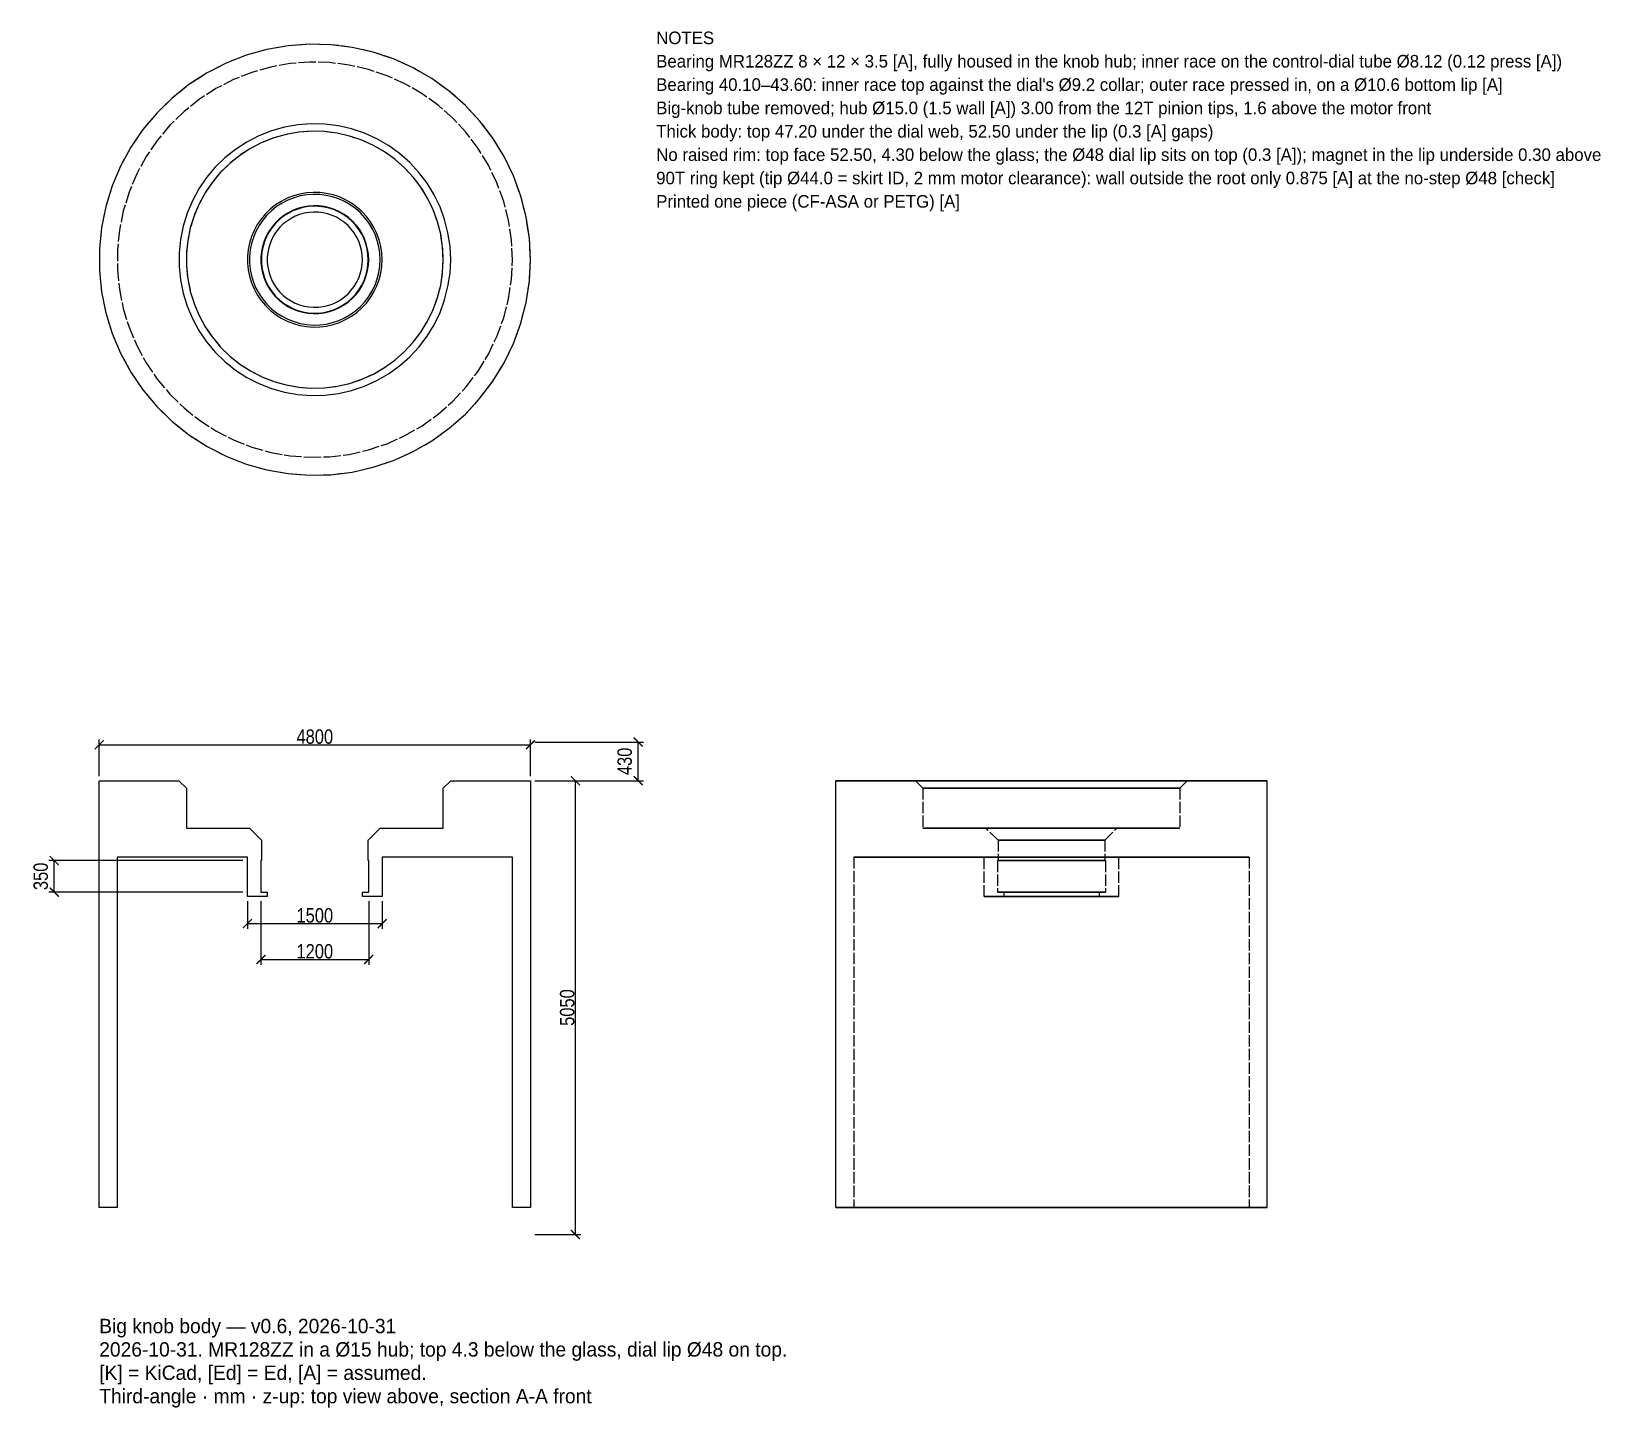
# Model space of a CAD drawing. Header units: millimetres. Extents: x -32 to 143, y -17 to 136.
import ezdxf

# ---------------------------------------------------------------- set-up
doc = ezdxf.new("R2010")
doc.units = ezdxf.units.MM
doc.linetypes.add('DASHED', pattern=[1.524, 1.27, -0.254])
for name, color, linetype in [('DIMS', 3, 'CONTINUOUS'), ('HIDDEN', 8, 'DASHED'), ('TEXT', 7, 'CONTINUOUS'), ('VISIBLE', 7, 'CONTINUOUS')]:
    doc.layers.add(name, color=color, linetype=linetype)
doc.styles.add('OpenSansCondensed-Light', font='OpenSansCondensed-Light.ttf')
doc.dimstyles.new('EZDXF', dxfattribs={"dimtxt": 0.25, "dimasz": 0.175, "dimexe": 0.375, "dimexo": 0.125, "dimgap": 0.1, "dimtad": 1, "dimlfac": 100, "dimzin": 12, "dimdsep": 46, "dimtxsty": 'OpenSansCondensed-Light', "dimblk": 'ARCHTICK', "dimcen": 2.5, "dimazin": 3, "dimtfac": 0.5, "dimtmove": 2, "dimatfit": 3})

msp = doc.modelspace()

# ---------------------------------------------------------------- texts
at = {"layer": 'TEXT'}
for s, height, p in [('NOTES', 1.4, (38, 134.48508)), ('Bearing MR128ZZ 8 × 12 × 3.5 [A], fully housed in the knob hub; inner race on the control-dial tube Ø8.12 (0.12 press [A])', 1.4, (38, 131.88508)), ("Bearing 40.10–43.60: inner race top against the dial's Ø9.2 collar; outer race pressed in, on a Ø10.6 bottom lip [A]", 1.4, (38, 129.28508)), ('Big-knob tube removed; hub Ø15.0 (1.5 wall [A]) 3.00 from the 12T pinion tips, 1.6 above the motor front', 1.4, (38, 126.68508)), ('Thick body: top 47.20 under the dial web, 52.50 under the lip (0.3 [A] gaps)', 1.4, (38, 124.08508)), ('No raised rim: top face 52.50, 4.30 below the glass; the Ø48 dial lip sits on top (0.3 [A]); magnet in the lip underside 0.30 above', 1.4, (38, 121.48508)), ('90T ring kept (tip Ø44.0 = skirt ID, 2 mm motor clearance): wall outside the root only 0.875 [A] at the no-step Ø48 [check]', 1.4, (38, 118.88508)), ('Printed one piece (CF-ASA or PETG) [A]', 1.4, (38, 116.28508)), ('Big knob body — v0.6, 2026-10-31', 1.6, (-24, -9)), ('2026-10-31. MR128ZZ in a Ø15 hub; top 4.3 below the glass, dial lip Ø48 on top.', 1.6, (-24, -11.6)), ('[K] = KiCad, [Ed] = Ed, [A] = assumed.', 1.6, (-24, -14.2)), ('Third-angle · mm · z-up: top view above, section A-A front', 1.6, (-24, -16.8))]:
    msp.add_text(s, height=height, dxfattribs=at).set_placement(p)

# ---------------------------------------------------------------- blocks, each defined once
blk = doc.blocks.new('_ARCHTICK')
at = {"color": 0, "linetype": 'BYBLOCK', "const_width": 0.15}
blk.add_lwpolyline([(-0.5, -0.5), (0.5, 0.5)], dxfattribs=at)

# ---------------------------------------------------------------- dimensions: what is measured, and where the dimension line sits
at = {"layer": 'DIMS'}
for base, p1, p2 in [((-24, 56.5), (-24, 52.5), (24, 52.5)), ((-7.5, 36.6), (-7.5, 39.6), (7.5, 39.6)), ((-6, 32.6), (-6, 39.6), (6, 39.6))]:
    msp.add_linear_dim(base=base, p1=p1, p2=p2, dimstyle='EZDXF', override={"dimtxt": 1.6, "dimasz": 1, "dimexe": 0.6, "dimexo": 0.5, "dimdec": 2}, dxfattribs=at).render()
for base, p1, p2 in [((36, 52.5), (24, 52.5), (24, 56.8)), ((29, 2), (24, 2), (24, 52.5)), ((-29, 40.1), (-7.5, 40.1), (-7.5, 43.6))]:
    msp.add_linear_dim(base=base, p1=p1, p2=p2, angle=90, dimstyle='EZDXF', override={"dimtxt": 1.6, "dimasz": 1, "dimexe": 0.6, "dimexo": 0.5, "dimdec": 2}, dxfattribs=at).render()

# ---------------------------------------------------------------- linework, layer by layer
at = {"layer": 'HIDDEN'}
for points in [[(24, 110.49254), (23.88074, 112.88217), (23.52414, 115.24805), (22.93375, 117.56666), (22.11543, 119.81498), (21.07732, 121.97064), (19.82973, 124.01222), (18.38507, 125.91944), (16.75768, 127.67334), (14.96376, 129.2565), (13.02111, 130.65316), (10.94906, 131.84946), (8.76818, 132.83351), (6.50017, 133.59552), (4.16756, 134.12793), (1.79352, 134.42543), (-0.59834, 134.48508), (-2.98425, 134.30628), (-5.3405, 133.89081), (-7.64368, 133.2428), (-9.87089, 132.36868), (-12, 131.27715), (-14.00985, 129.97905), (-15.88046, 128.48729), (-17.59324, 126.81669), (-19.13118, 124.98385), (-20.47898, 123.00699), (-21.62325, 120.90575), (-22.55262, 118.70102), (-23.25785, 116.41472), (-23.73194, 114.06955), (-23.97017, 111.68884), (-23.97017, 109.29624), (-23.73194, 106.91553), (-23.25785, 104.57036), (-22.55262, 102.28406), (-21.62325, 100.07933), (-20.47898, 97.9781), (-19.13118, 96.00123), (-17.59324, 94.16839), (-15.88046, 92.49779), (-14.00985, 91.00603), (-12, 89.70793), (-9.87089, 88.6164), (-7.64368, 87.74228), (-5.3405, 87.09427), (-2.98425, 86.6788), (-0.59834, 86.5), (1.79352, 86.55965), (4.16756, 86.85715), (6.50017, 87.38956), (8.76818, 88.15157), (10.94906, 89.13562), (13.02111, 90.33192), (14.96376, 91.72858), (16.75768, 93.31174), (18.38507, 95.06564), (19.82973, 96.97286), (21.07732, 99.01444), (22.11543, 101.17011), (22.93375, 103.41842), (23.52414, 105.73703), (23.88074, 108.10291), (24, 110.49254)], [(22, 110.49254), (21.89068, 112.68303), (21.56379, 114.85176), (21.0226, 116.97715), (20.27248, 119.03811), (19.32087, 121.01413), (18.17725, 122.88558), (16.85298, 124.63387), (15.36121, 126.24161), (13.71678, 127.69283), (11.93602, 128.97311), (10.03663, 130.06972), (8.0375, 130.97176), (5.95849, 131.67027), (3.82026, 132.15831), (1.64406, 132.43102), (-0.54848, 132.4857), (-2.73556, 132.3218), (-4.89546, 131.94095), (-7.00671, 131.34694), (-9.04832, 130.54567), (-11, 129.5451), (-12.84236, 128.35518), (-14.55709, 126.98773), (-16.12714, 125.45634), (-17.53692, 123.77624), (-18.7724, 121.96411), (-19.82132, 120.03798), (-20.67324, 118.01698), (-21.3197, 115.9212), (-21.75428, 113.77147), (-21.97265, 111.58915), (-21.97265, 109.39593), (-21.75428, 107.21361), (-21.3197, 105.06388), (-20.67324, 102.9681), (-19.82132, 100.9471), (-18.7724, 99.02097), (-17.53692, 97.20884), (-16.12714, 95.52874), (-14.55709, 93.99735), (-12.84236, 92.6299), (-11, 91.43998), (-9.04832, 90.43941), (-7.00671, 89.63814), (-4.89546, 89.04413), (-2.73556, 88.66328), (-0.54848, 88.49938), (1.64406, 88.55406), (3.82026, 88.82677), (5.95849, 89.31481), (8.0375, 90.01332), (10.03663, 90.91536), (11.93602, 92.01197), (13.71678, 93.29225), (15.36121, 94.74347), (16.85298, 96.35121), (18.17725, 98.0995), (19.32087, 99.97095), (20.27248, 101.94697), (21.0226, 104.00793), (21.56379, 106.13333), (21.89068, 108.30205), (22, 110.49254)], [(22, 110.49254), (21.89068, 112.68303), (21.56379, 114.85176), (21.0226, 116.97715), (20.27248, 119.03811), (19.32087, 121.01413), (18.17725, 122.88558), (16.85298, 124.63387), (15.36121, 126.24161), (13.71678, 127.69283), (11.93602, 128.97311), (10.03663, 130.06972), (8.0375, 130.97176), (5.95849, 131.67027), (3.82026, 132.15831), (1.64406, 132.43102), (-0.54848, 132.4857), (-2.73556, 132.3218), (-4.89546, 131.94095), (-7.00671, 131.34694), (-9.04832, 130.54567), (-11, 129.5451), (-12.84236, 128.35518), (-14.55709, 126.98773), (-16.12714, 125.45634), (-17.53692, 123.77624), (-18.7724, 121.96411), (-19.82132, 120.03798), (-20.67324, 118.01698), (-21.3197, 115.9212), (-21.75428, 113.77147), (-21.97265, 111.58915), (-21.97265, 109.39593), (-21.75428, 107.21361), (-21.3197, 105.06388), (-20.67324, 102.9681), (-19.82132, 100.9471), (-18.7724, 99.02097), (-17.53692, 97.20884), (-16.12714, 95.52874), (-14.55709, 93.99735), (-12.84236, 92.6299), (-11, 91.43998), (-9.04832, 90.43941), (-7.00671, 89.63814), (-4.89546, 89.04413), (-2.73556, 88.66328), (-0.54848, 88.49938), (1.64406, 88.55406), (3.82026, 88.82677), (5.95849, 89.31481), (8.0375, 90.01332), (10.03663, 90.91536), (11.93602, 92.01197), (13.71678, 93.29225), (15.36121, 94.74347), (16.85298, 96.35121), (18.17725, 98.0995), (19.32087, 99.97095), (20.27248, 101.94697), (21.0226, 104.00793), (21.56379, 106.13333), (21.89068, 108.30205), (22, 110.49254)], [(14.3, 110.49254), (14.22894, 111.91636), (14.01647, 113.32603), (13.66469, 114.70754), (13.17711, 116.04716), (12.55857, 117.33157), (11.81521, 118.54802), (10.95444, 119.6844), (9.98479, 120.72944), (8.9159, 121.67273), (7.75841, 122.50491), (6.52381, 123.21771), (5.22438, 123.80403), (3.87302, 124.25807), (2.48317, 124.57529), (1.06864, 124.75255), (-0.35651, 124.7881), (-1.77811, 124.68156), (-3.18205, 124.43401), (-4.55436, 124.0479), (-5.88141, 123.52707), (-7.15, 122.8767), (-8.34753, 122.10325), (-9.46211, 121.21441), (-10.48264, 120.21901), (-11.39899, 119.12694), (-12.20206, 117.94906), (-12.88385, 116.69708), (-13.4376, 115.38343), (-13.85781, 114.02117), (-14.14028, 112.62384), (-14.28222, 111.20534), (-14.28222, 109.77974), (-14.14028, 108.36124), (-13.85781, 106.96391), (-13.4376, 105.60165), (-12.88385, 104.288), (-12.20206, 103.03602), (-11.39899, 101.85814), (-10.48264, 100.76607), (-9.46211, 99.77067), (-8.34753, 98.88183), (-7.15, 98.10838), (-5.88141, 97.45801), (-4.55436, 96.93718), (-3.18205, 96.55107), (-1.77811, 96.30352), (-0.35651, 96.19699), (1.06864, 96.23253), (2.48317, 96.40979), (3.87302, 96.72701), (5.22438, 97.18105), (6.52381, 97.76737), (7.75841, 98.48017), (8.9159, 99.31235), (9.98479, 100.25564), (10.95444, 101.30068), (11.81521, 102.43706), (12.55857, 103.65351), (13.17711, 104.93792), (13.66469, 106.27754), (14.01647, 107.65905), (14.22894, 109.06872), (14.3, 110.49254)], [(7.5, 110.49254), (7.46273, 111.2393), (7.35129, 111.97864), (7.1668, 112.7032), (6.91107, 113.4058), (6.58666, 114.07945), (6.19679, 114.71744), (5.74533, 115.31345), (5.23678, 115.86154), (4.67617, 116.35628), (4.0691, 116.79273), (3.42158, 117.16658), (2.74006, 117.47409), (2.0313, 117.71222), (1.30236, 117.8786), (0.56048, 117.97157), (-0.18698, 117.99021), (-0.93258, 117.93433), (-1.66891, 117.8045), (-2.38865, 117.602), (-3.08465, 117.32883), (-3.75, 116.98773), (-4.37808, 116.58208), (-4.96264, 116.1159), (-5.49789, 115.59384), (-5.97849, 115.02107), (-6.39968, 114.4033), (-6.75727, 113.74667), (-7.04769, 113.05769), (-7.26808, 112.34322), (-7.41623, 111.61036), (-7.49068, 110.86638), (-7.49068, 110.1187), (-7.41623, 109.37472), (-7.26808, 108.64186), (-7.04769, 107.92739), (-6.75727, 107.23841), (-6.39968, 106.58178), (-5.97849, 105.96401), (-5.49789, 105.39124), (-4.96264, 104.86918), (-4.37808, 104.40301), (-3.75, 103.99735), (-3.08465, 103.65625), (-2.38865, 103.38309), (-1.66891, 103.18058), (-0.93258, 103.05075), (-0.18698, 102.99487), (0.56048, 103.01351), (1.30236, 103.10648), (2.0313, 103.27286), (2.74006, 103.51099), (3.42158, 103.8185), (4.0691, 104.19235), (4.67617, 104.6288), (5.23678, 105.12354), (5.74533, 105.67163), (6.19679, 106.26764), (6.58666, 106.90564), (6.91107, 107.57928), (7.1668, 108.28188), (7.35129, 109.00644), (7.46273, 109.74578), (7.5, 110.49254)], [(7.5, 110.49254), (7.46273, 111.2393), (7.35129, 111.97864), (7.1668, 112.7032), (6.91107, 113.4058), (6.58666, 114.07945), (6.19679, 114.71744), (5.74533, 115.31345), (5.23678, 115.86154), (4.67617, 116.35628), (4.0691, 116.79273), (3.42158, 117.16658), (2.74006, 117.47409), (2.0313, 117.71222), (1.30236, 117.8786), (0.56048, 117.97157), (-0.18698, 117.99021), (-0.93258, 117.93433), (-1.66891, 117.8045), (-2.38865, 117.602), (-3.08465, 117.32883), (-3.75, 116.98773), (-4.37808, 116.58208), (-4.96264, 116.1159), (-5.49789, 115.59384), (-5.97849, 115.02107), (-6.39968, 114.4033), (-6.75727, 113.74667), (-7.04769, 113.05769), (-7.26808, 112.34322), (-7.41623, 111.61036), (-7.49068, 110.86638), (-7.49068, 110.1187), (-7.41623, 109.37472), (-7.26808, 108.64186), (-7.04769, 107.92739), (-6.75727, 107.23841), (-6.39968, 106.58178), (-5.97849, 105.96401), (-5.49789, 105.39124), (-4.96264, 104.86918), (-4.37808, 104.40301), (-3.75, 103.99735), (-3.08465, 103.65625), (-2.38865, 103.38309), (-1.66891, 103.18058), (-0.93258, 103.05075), (-0.18698, 102.99487), (0.56048, 103.01351), (1.30236, 103.10648), (2.0313, 103.27286), (2.74006, 103.51099), (3.42158, 103.8185), (4.0691, 104.19235), (4.67617, 104.6288), (5.23678, 105.12354), (5.74533, 105.67163), (6.19679, 106.26764), (6.58666, 106.90564), (6.91107, 107.57928), (7.1668, 108.28188), (7.35129, 109.00644), (7.46273, 109.74578), (7.5, 110.49254)], [(6, 110.49254), (5.97018, 111.08995), (5.88103, 111.68142), (5.73344, 112.26107), (5.52886, 112.82315), (5.26933, 113.36206), (4.95743, 113.87246), (4.59627, 114.34927), (4.18942, 114.78774), (3.74094, 115.18353), (3.25528, 115.5327), (2.73726, 115.83177), (2.19205, 116.07778), (1.62504, 116.26829), (1.04189, 116.40139), (0.44838, 116.47576), (-0.14958, 116.49068), (-0.74606, 116.44598), (-1.33513, 116.34211), (-1.91092, 116.1801), (-2.46772, 115.96158), (-3, 115.68869), (-3.50246, 115.36417), (-3.97012, 114.99123), (-4.39831, 114.57358), (-4.7828, 114.11537), (-5.11975, 113.62115), (-5.40581, 113.09584), (-5.63816, 112.54466), (-5.81446, 111.97308), (-5.93298, 111.38679), (-5.99254, 110.79162), (-5.99254, 110.19347), (-5.93298, 109.59829), (-5.81446, 109.012), (-5.63816, 108.44042), (-5.40581, 107.88924), (-5.11975, 107.36393), (-4.7828, 106.86971), (-4.39831, 106.4115), (-3.97012, 105.99385), (-3.50246, 105.62091), (-3, 105.29639), (-2.46772, 105.02351), (-1.91092, 104.80498), (-1.33513, 104.64297), (-0.74606, 104.53911), (-0.14958, 104.49441), (0.44838, 104.50932), (1.04189, 104.58369), (1.62504, 104.71679), (2.19205, 104.9073), (2.73726, 105.15331), (3.25528, 105.45238), (3.74094, 105.80155), (4.18942, 106.19734), (4.59627, 106.63581), (4.95743, 107.11262), (5.26933, 107.62302), (5.52886, 108.16193), (5.73344, 108.72401), (5.88103, 109.30366), (5.97018, 109.89513), (6, 110.49254)], [(6, 110.49254), (5.97018, 111.08995), (5.88103, 111.68142), (5.73344, 112.26107), (5.52886, 112.82315), (5.26933, 113.36206), (4.95743, 113.87246), (4.59627, 114.34927), (4.18942, 114.78774), (3.74094, 115.18353), (3.25528, 115.5327), (2.73726, 115.83177), (2.19205, 116.07778), (1.62504, 116.26829), (1.04189, 116.40139), (0.44838, 116.47576), (-0.14958, 116.49068), (-0.74606, 116.44598), (-1.33513, 116.34211), (-1.91092, 116.1801), (-2.46772, 115.96158), (-3, 115.68869), (-3.50246, 115.36417), (-3.97012, 114.99123), (-4.39831, 114.57358), (-4.7828, 114.11537), (-5.11975, 113.62115), (-5.40581, 113.09584), (-5.63816, 112.54466), (-5.81446, 111.97308), (-5.93298, 111.38679), (-5.99254, 110.79162), (-5.99254, 110.19347), (-5.93298, 109.59829), (-5.81446, 109.012), (-5.63816, 108.44042), (-5.40581, 107.88924), (-5.11975, 107.36393), (-4.7828, 106.86971), (-4.39831, 106.4115), (-3.97012, 105.99385), (-3.50246, 105.62091), (-3, 105.29639), (-2.46772, 105.02351), (-1.91092, 104.80498), (-1.33513, 104.64297), (-0.74606, 104.53911), (-0.14958, 104.49441), (0.44838, 104.50932), (1.04189, 104.58369), (1.62504, 104.71679), (2.19205, 104.9073), (2.73726, 105.15331), (3.25528, 105.45238), (3.74094, 105.80155), (4.18942, 106.19734), (4.59627, 106.63581), (4.95743, 107.11262), (5.26933, 107.62302), (5.52886, 108.16193), (5.73344, 108.72401), (5.88103, 109.30366), (5.97018, 109.89513), (6, 110.49254)], [(5.95, 110.49254), (5.92043, 111.08497), (5.83203, 111.67151), (5.68566, 112.24633), (5.48278, 112.80373), (5.22542, 113.33815), (4.91612, 113.84429), (4.55796, 114.31713), (4.15451, 114.75195), (3.70976, 115.14444), (3.22815, 115.49069), (2.71445, 115.78728), (2.17378, 116.03124), (1.6115, 116.22015), (1.03321, 116.35215), (0.44464, 116.4259), (-0.14834, 116.44069), (-0.73985, 116.39636), (-1.324, 116.29336), (-1.895, 116.13271), (-2.44716, 115.916), (-2.975, 115.64539), (-3.47327, 115.32357), (-3.93703, 114.95374), (-4.36166, 114.53957), (-4.74294, 114.08518), (-5.07708, 113.59508), (-5.36076, 113.07415), (-5.59117, 112.52756), (-5.76601, 111.96075), (-5.88354, 111.37934), (-5.9426, 110.78912), (-5.9426, 110.19596), (-5.88354, 109.60574), (-5.76601, 109.02433), (-5.59117, 108.45752), (-5.36076, 107.91093), (-5.07708, 107.39), (-4.74294, 106.8999), (-4.36166, 106.44551), (-3.93703, 106.03134), (-3.47327, 105.66151), (-2.975, 105.33969), (-2.44716, 105.06908), (-1.895, 104.85237), (-1.324, 104.69172), (-0.73985, 104.58872), (-0.14834, 104.54439), (0.44464, 104.55918), (1.03321, 104.63293), (1.6115, 104.76493), (2.17378, 104.95384), (2.71445, 105.1978), (3.22815, 105.49439), (3.70976, 105.84064), (4.15451, 106.23313), (4.55796, 106.66795), (4.91612, 107.14079), (5.22542, 107.64693), (5.48278, 108.18135), (5.68566, 108.73875), (5.83203, 109.31357), (5.92043, 109.90011), (5.95, 110.49254)], [(5.3, 110.49254), (5.27366, 111.02025), (5.19491, 111.54271), (5.06454, 112.05474), (4.88382, 112.55124), (4.65457, 113.02729), (4.37907, 113.47814), (4.06004, 113.89931), (3.70066, 114.28663), (3.3045, 114.63625), (2.8755, 114.94468), (2.41792, 115.20886), (1.93631, 115.42617), (1.43545, 115.59445), (0.92034, 115.71202), (0.39607, 115.77772), (-0.13213, 115.79089), (-0.65902, 115.75141), (-1.17936, 115.65966), (-1.68798, 115.51656), (-2.17982, 115.32352), (-2.65, 115.08248), (-3.09384, 114.79581), (-3.50693, 114.46638), (-3.88517, 114.09746), (-4.2248, 113.6927), (-4.52244, 113.25615), (-4.77513, 112.79212), (-4.98037, 112.30525), (-5.13611, 111.80035), (-5.2408, 111.28246), (-5.29341, 110.75672), (-5.29341, 110.22836), (-5.2408, 109.70262), (-5.13611, 109.18473), (-4.98037, 108.67983), (-4.77513, 108.19296), (-4.52244, 107.72893), (-4.2248, 107.29238), (-3.88517, 106.88762), (-3.50693, 106.5187), (-3.09384, 106.18927), (-2.65, 105.90261), (-2.17982, 105.66156), (-1.68798, 105.46853), (-1.17936, 105.32542), (-0.65902, 105.23367), (-0.13213, 105.19419), (0.39607, 105.20736), (0.92034, 105.27306), (1.43545, 105.39063), (1.93631, 105.55891), (2.41792, 105.77622), (2.8755, 106.0404), (3.3045, 106.34883), (3.70066, 106.69845), (4.06004, 107.08577), (4.37907, 107.50694), (4.65457, 107.95779), (4.88382, 108.43384), (5.06454, 108.93034), (5.19491, 109.44237), (5.27366, 109.96483), (5.3, 110.49254)], [(106, 52.5), (105.2381, 52.5), (104.47619, 52.5), (103.71429, 52.5), (102.95238, 52.5), (102.19048, 52.5), (101.42857, 52.5), (100.66667, 52.5), (99.90476, 52.5), (99.14286, 52.5), (98.38095, 52.5), (97.61905, 52.5), (96.85714, 52.5), (96.09524, 52.5), (95.33333, 52.5), (94.57143, 52.5), (93.80952, 52.5), (93.04762, 52.5), (92.28571, 52.5), (91.52381, 52.5), (90.7619, 52.5), (90, 52.5), (89.2381, 52.5), (88.47619, 52.5), (87.71429, 52.5), (86.95238, 52.5), (86.19048, 52.5), (85.42857, 52.5), (84.66667, 52.5), (83.90476, 52.5), (83.14286, 52.5), (82.38095, 52.5), (81.61905, 52.5), (80.85714, 52.5), (80.09524, 52.5), (79.33333, 52.5), (78.57143, 52.5), (77.80952, 52.5), (77.04762, 52.5), (76.28571, 52.5), (75.52381, 52.5), (74.7619, 52.5), (74, 52.5), (73.2381, 52.5), (72.47619, 52.5), (71.71429, 52.5), (70.95238, 52.5), (70.19048, 52.5), (69.42857, 52.5), (68.66667, 52.5), (67.90476, 52.5), (67.14286, 52.5), (66.38095, 52.5), (65.61905, 52.5), (64.85714, 52.5), (64.09524, 52.5), (63.33333, 52.5), (62.57143, 52.5), (61.80952, 52.5), (61.04762, 52.5), (60.28571, 52.5), (59.52381, 52.5), (58.7619, 52.5), (58, 52.5)], [(97.12426, 52.5), (96.64413, 52.5), (96.16399, 52.5), (95.68386, 52.5), (95.20372, 52.5), (94.72359, 52.5), (94.24345, 52.5), (93.76332, 52.5), (93.28318, 52.5), (92.80305, 52.5), (92.32291, 52.5), (91.84278, 52.5), (91.36264, 52.5), (90.8825, 52.5), (90.40237, 52.5), (89.92223, 52.5), (89.4421, 52.5), (88.96196, 52.5), (88.48183, 52.5), (88.00169, 52.5), (87.52156, 52.5), (87.04142, 52.5), (86.56129, 52.5), (86.08115, 52.5), (85.60102, 52.5), (85.12088, 52.5), (84.64074, 52.5), (84.16061, 52.5), (83.68047, 52.5), (83.20034, 52.5), (82.7202, 52.5), (82.24007, 52.5), (81.75993, 52.5), (81.2798, 52.5), (80.79966, 52.5), (80.31953, 52.5), (79.83939, 52.5), (79.35926, 52.5), (78.87912, 52.5), (78.39898, 52.5), (77.91885, 52.5), (77.43871, 52.5), (76.95858, 52.5), (76.47844, 52.5), (75.99831, 52.5), (75.51817, 52.5), (75.03804, 52.5), (74.5579, 52.5), (74.07777, 52.5), (73.59763, 52.5), (73.1175, 52.5), (72.63736, 52.5), (72.15722, 52.5), (71.67709, 52.5), (71.19695, 52.5), (70.71682, 52.5), (70.23668, 52.5), (69.75655, 52.5), (69.27641, 52.5), (68.79628, 52.5), (68.31614, 52.5), (67.83601, 52.5), (67.35587, 52.5), (66.87574, 52.5)], [(66.87574, 52.5), (67.1158, 52.5), (67.35587, 52.5), (67.59594, 52.5), (67.83601, 52.5), (68.07607, 52.5), (68.31614, 52.5), (68.55621, 52.5), (68.79628, 52.5), (69.03635, 52.5), (69.27641, 52.5), (69.51648, 52.5), (69.75655, 52.5), (69.99662, 52.5), (70.23668, 52.5), (70.47675, 52.5), (70.71682, 52.5), (70.95689, 52.5), (71.19695, 52.5), (71.43702, 52.5), (71.67709, 52.5), (71.91716, 52.5), (72.15722, 52.5), (72.39729, 52.5), (72.63736, 52.5), (72.87743, 52.5), (73.1175, 52.5), (73.35756, 52.5), (73.59763, 52.5), (73.8377, 52.5), (74.07777, 52.5), (74.31783, 52.5), (74.5579, 52.5), (74.79797, 52.5), (75.03804, 52.5), (75.2781, 52.5), (75.51817, 52.5), (75.75824, 52.5), (75.99831, 52.5), (76.23838, 52.5), (76.47844, 52.5), (76.71851, 52.5), (76.95858, 52.5), (77.19865, 52.5), (77.43871, 52.5), (77.67878, 52.5), (77.91885, 52.5), (78.15892, 52.5), (78.39898, 52.5), (78.63905, 52.5), (78.87912, 52.5), (79.11919, 52.5), (79.35926, 52.5), (79.59932, 52.5), (79.83939, 52.5), (80.07946, 52.5), (80.31953, 52.5), (80.55959, 52.5), (80.79966, 52.5), (81.03973, 52.5), (81.2798, 52.5), (81.51986, 52.5), (81.75993, 52.5), (82, 52.5)], [(67.7, 51.67574), (66.87574, 52.5)], [(82, 52.5), (82.24007, 52.5), (82.48014, 52.5), (82.7202, 52.5), (82.96027, 52.5), (83.20034, 52.5), (83.44041, 52.5), (83.68047, 52.5), (83.92054, 52.5), (84.16061, 52.5), (84.40068, 52.5), (84.64074, 52.5), (84.88081, 52.5), (85.12088, 52.5), (85.36095, 52.5), (85.60102, 52.5), (85.84108, 52.5), (86.08115, 52.5), (86.32122, 52.5), (86.56129, 52.5), (86.80135, 52.5), (87.04142, 52.5), (87.28149, 52.5), (87.52156, 52.5), (87.76162, 52.5), (88.00169, 52.5), (88.24176, 52.5), (88.48183, 52.5), (88.7219, 52.5), (88.96196, 52.5), (89.20203, 52.5), (89.4421, 52.5), (89.68217, 52.5), (89.92223, 52.5), (90.1623, 52.5), (90.40237, 52.5), (90.64244, 52.5), (90.8825, 52.5), (91.12257, 52.5), (91.36264, 52.5), (91.60271, 52.5), (91.84278, 52.5), (92.08284, 52.5), (92.32291, 52.5), (92.56298, 52.5), (92.80305, 52.5), (93.04311, 52.5), (93.28318, 52.5), (93.52325, 52.5), (93.76332, 52.5), (94.00338, 52.5), (94.24345, 52.5), (94.48352, 52.5), (94.72359, 52.5), (94.96365, 52.5), (95.20372, 52.5), (95.44379, 52.5), (95.68386, 52.5), (95.92393, 52.5), (96.16399, 52.5), (96.40406, 52.5), (96.64413, 52.5), (96.8842, 52.5), (97.12426, 52.5)], [(96.3, 51.67574), (97.12426, 52.5)], [(96.3, 51.67574), (95.84603, 51.67574), (95.39206, 51.67574), (94.9381, 51.67574), (94.48413, 51.67574), (94.03016, 51.67574), (93.57619, 51.67574), (93.12222, 51.67574), (92.66825, 51.67574), (92.21429, 51.67574), (91.76032, 51.67574), (91.30635, 51.67574), (90.85238, 51.67574), (90.39841, 51.67574), (89.94444, 51.67574), (89.49048, 51.67574), (89.03651, 51.67574), (88.58254, 51.67574), (88.12857, 51.67574), (87.6746, 51.67574), (87.22063, 51.67574), (86.76667, 51.67574), (86.3127, 51.67574), (85.85873, 51.67574), (85.40476, 51.67574), (84.95079, 51.67574), (84.49683, 51.67574), (84.04286, 51.67574), (83.58889, 51.67574), (83.13492, 51.67574), (82.68095, 51.67574), (82.22698, 51.67574), (81.77302, 51.67574), (81.31905, 51.67574), (80.86508, 51.67574), (80.41111, 51.67574), (79.95714, 51.67574), (79.50317, 51.67574), (79.04921, 51.67574), (78.59524, 51.67574), (78.14127, 51.67574), (77.6873, 51.67574), (77.23333, 51.67574), (76.77937, 51.67574), (76.3254, 51.67574), (75.87143, 51.67574), (75.41746, 51.67574), (74.96349, 51.67574), (74.50952, 51.67574), (74.05556, 51.67574), (73.60159, 51.67574), (73.14762, 51.67574), (72.69365, 51.67574), (72.23968, 51.67574), (71.78571, 51.67574), (71.33175, 51.67574), (70.87778, 51.67574), (70.42381, 51.67574), (69.96984, 51.67574), (69.51587, 51.67574), (69.0619, 51.67574), (68.60794, 51.67574), (68.15397, 51.67574), (67.7, 51.67574)], [(67.7, 51.67574), (67.92698, 51.67574), (68.15397, 51.67574), (68.38095, 51.67574), (68.60794, 51.67574), (68.83492, 51.67574), (69.0619, 51.67574), (69.28889, 51.67574), (69.51587, 51.67574), (69.74286, 51.67574), (69.96984, 51.67574), (70.19683, 51.67574), (70.42381, 51.67574), (70.65079, 51.67574), (70.87778, 51.67574), (71.10476, 51.67574), (71.33175, 51.67574), (71.55873, 51.67574), (71.78571, 51.67574), (72.0127, 51.67574), (72.23968, 51.67574), (72.46667, 51.67574), (72.69365, 51.67574), (72.92063, 51.67574), (73.14762, 51.67574), (73.3746, 51.67574), (73.60159, 51.67574), (73.82857, 51.67574), (74.05556, 51.67574), (74.28254, 51.67574), (74.50952, 51.67574), (74.73651, 51.67574), (74.96349, 51.67574), (75.19048, 51.67574), (75.41746, 51.67574), (75.64444, 51.67574), (75.87143, 51.67574), (76.09841, 51.67574), (76.3254, 51.67574), (76.55238, 51.67574), (76.77937, 51.67574), (77.00635, 51.67574), (77.23333, 51.67574), (77.46032, 51.67574), (77.6873, 51.67574), (77.91429, 51.67574), (78.14127, 51.67574), (78.36825, 51.67574), (78.59524, 51.67574), (78.82222, 51.67574), (79.04921, 51.67574), (79.27619, 51.67574), (79.50317, 51.67574), (79.73016, 51.67574), (79.95714, 51.67574), (80.18413, 51.67574), (80.41111, 51.67574), (80.6381, 51.67574), (80.86508, 51.67574), (81.09206, 51.67574), (81.31905, 51.67574), (81.54603, 51.67574), (81.77302, 51.67574), (82, 51.67574)], [(67.7, 51.67574), (67.7, 47.2)], [(82, 51.67574), (82.22698, 51.67574), (82.45397, 51.67574), (82.68095, 51.67574), (82.90794, 51.67574), (83.13492, 51.67574), (83.3619, 51.67574), (83.58889, 51.67574), (83.81587, 51.67574), (84.04286, 51.67574), (84.26984, 51.67574), (84.49683, 51.67574), (84.72381, 51.67574), (84.95079, 51.67574), (85.17778, 51.67574), (85.40476, 51.67574), (85.63175, 51.67574), (85.85873, 51.67574), (86.08571, 51.67574), (86.3127, 51.67574), (86.53968, 51.67574), (86.76667, 51.67574), (86.99365, 51.67574), (87.22063, 51.67574), (87.44762, 51.67574), (87.6746, 51.67574), (87.90159, 51.67574), (88.12857, 51.67574), (88.35556, 51.67574), (88.58254, 51.67574), (88.80952, 51.67574), (89.03651, 51.67574), (89.26349, 51.67574), (89.49048, 51.67574), (89.71746, 51.67574), (89.94444, 51.67574), (90.17143, 51.67574), (90.39841, 51.67574), (90.6254, 51.67574), (90.85238, 51.67574), (91.07937, 51.67574), (91.30635, 51.67574), (91.53333, 51.67574), (91.76032, 51.67574), (91.9873, 51.67574), (92.21429, 51.67574), (92.44127, 51.67574), (92.66825, 51.67574), (92.89524, 51.67574), (93.12222, 51.67574), (93.34921, 51.67574), (93.57619, 51.67574), (93.80317, 51.67574), (94.03016, 51.67574), (94.25714, 51.67574), (94.48413, 51.67574), (94.71111, 51.67574), (94.9381, 51.67574), (95.16508, 51.67574), (95.39206, 51.67574), (95.61905, 51.67574), (95.84603, 51.67574), (96.07302, 51.67574), (96.3, 51.67574)], [(96.3, 51.67574), (96.3, 47.2)], [(96.3, 47.2), (95.84603, 47.2), (95.39206, 47.2), (94.9381, 47.2), (94.48413, 47.2), (94.03016, 47.2), (93.57619, 47.2), (93.12222, 47.2), (92.66825, 47.2), (92.21429, 47.2), (91.76032, 47.2), (91.30635, 47.2), (90.85238, 47.2), (90.39841, 47.2), (89.94444, 47.2), (89.49048, 47.2), (89.03651, 47.2), (88.58254, 47.2), (88.12857, 47.2), (87.6746, 47.2), (87.22063, 47.2), (86.76667, 47.2), (86.3127, 47.2), (85.85873, 47.2), (85.40476, 47.2), (84.95079, 47.2), (84.49683, 47.2), (84.04286, 47.2), (83.58889, 47.2), (83.13492, 47.2), (82.68095, 47.2), (82.22698, 47.2), (81.77302, 47.2), (81.31905, 47.2), (80.86508, 47.2), (80.41111, 47.2), (79.95714, 47.2), (79.50317, 47.2), (79.04921, 47.2), (78.59524, 47.2), (78.14127, 47.2), (77.6873, 47.2), (77.23333, 47.2), (76.77937, 47.2), (76.3254, 47.2), (75.87143, 47.2), (75.41746, 47.2), (74.96349, 47.2), (74.50952, 47.2), (74.05556, 47.2), (73.60159, 47.2), (73.14762, 47.2), (72.69365, 47.2), (72.23968, 47.2), (71.78571, 47.2), (71.33175, 47.2), (70.87778, 47.2), (70.42381, 47.2), (69.96984, 47.2), (69.51587, 47.2), (69.0619, 47.2), (68.60794, 47.2), (68.15397, 47.2), (67.7, 47.2)], [(67.7, 47.2), (67.92698, 47.2), (68.15397, 47.2), (68.38095, 47.2), (68.60794, 47.2), (68.83492, 47.2), (69.0619, 47.2), (69.28889, 47.2), (69.51587, 47.2), (69.74286, 47.2), (69.96984, 47.2), (70.19683, 47.2), (70.42381, 47.2), (70.65079, 47.2), (70.87778, 47.2), (71.10476, 47.2), (71.33175, 47.2), (71.55873, 47.2), (71.78571, 47.2), (72.0127, 47.2), (72.23968, 47.2), (72.46667, 47.2), (72.69365, 47.2), (72.92063, 47.2), (73.14762, 47.2), (73.3746, 47.2), (73.60159, 47.2), (73.82857, 47.2), (74.05556, 47.2), (74.28254, 47.2), (74.50952, 47.2), (74.73651, 47.2), (74.96349, 47.2), (75.19048, 47.2), (75.41746, 47.2), (75.64444, 47.2), (75.87143, 47.2), (76.09841, 47.2), (76.3254, 47.2), (76.55238, 47.2), (76.77937, 47.2), (77.00635, 47.2), (77.23333, 47.2), (77.46032, 47.2), (77.6873, 47.2), (77.91429, 47.2), (78.14127, 47.2), (78.36825, 47.2), (78.59524, 47.2), (78.82222, 47.2), (79.04921, 47.2), (79.27619, 47.2), (79.50317, 47.2), (79.73016, 47.2), (79.95714, 47.2), (80.18413, 47.2), (80.41111, 47.2), (80.6381, 47.2), (80.86508, 47.2), (81.09206, 47.2), (81.31905, 47.2), (81.54603, 47.2), (81.77302, 47.2), (82, 47.2)], [(89.27426, 47.2), (89.04334, 47.2), (88.81241, 47.2), (88.58148, 47.2), (88.35055, 47.2), (88.11962, 47.2), (87.88869, 47.2), (87.65776, 47.2), (87.42683, 47.2), (87.1959, 47.2), (86.96497, 47.2), (86.73404, 47.2), (86.50312, 47.2), (86.27219, 47.2), (86.04126, 47.2), (85.81033, 47.2), (85.5794, 47.2), (85.34847, 47.2), (85.11754, 47.2), (84.88661, 47.2), (84.65568, 47.2), (84.42475, 47.2), (84.19383, 47.2), (83.9629, 47.2), (83.73197, 47.2), (83.50104, 47.2), (83.27011, 47.2), (83.03918, 47.2), (82.80825, 47.2), (82.57732, 47.2), (82.34639, 47.2), (82.11546, 47.2), (81.88454, 47.2), (81.65361, 47.2), (81.42268, 47.2), (81.19175, 47.2), (80.96082, 47.2), (80.72989, 47.2), (80.49896, 47.2), (80.26803, 47.2), (80.0371, 47.2), (79.80617, 47.2), (79.57525, 47.2), (79.34432, 47.2), (79.11339, 47.2), (78.88246, 47.2), (78.65153, 47.2), (78.4206, 47.2), (78.18967, 47.2), (77.95874, 47.2), (77.72781, 47.2), (77.49688, 47.2), (77.26596, 47.2), (77.03503, 47.2), (76.8041, 47.2), (76.57317, 47.2), (76.34224, 47.2), (76.11131, 47.2), (75.88038, 47.2), (75.64945, 47.2), (75.41852, 47.2), (75.18759, 47.2), (74.95666, 47.2), (74.72574, 47.2)], [(74.72574, 47.2), (74.8412, 47.2), (74.95666, 47.2), (75.07213, 47.2), (75.18759, 47.2), (75.30306, 47.2), (75.41852, 47.2), (75.53399, 47.2), (75.64945, 47.2), (75.76492, 47.2), (75.88038, 47.2), (75.99585, 47.2), (76.11131, 47.2), (76.22677, 47.2), (76.34224, 47.2), (76.4577, 47.2), (76.57317, 47.2), (76.68863, 47.2), (76.8041, 47.2), (76.91956, 47.2), (77.03503, 47.2), (77.15049, 47.2), (77.26596, 47.2), (77.38142, 47.2), (77.49688, 47.2), (77.61235, 47.2), (77.72781, 47.2), (77.84328, 47.2), (77.95874, 47.2), (78.07421, 47.2), (78.18967, 47.2), (78.30514, 47.2), (78.4206, 47.2), (78.53606, 47.2), (78.65153, 47.2), (78.76699, 47.2), (78.88246, 47.2), (78.99792, 47.2), (79.11339, 47.2), (79.22885, 47.2), (79.34432, 47.2), (79.45978, 47.2), (79.57525, 47.2), (79.69071, 47.2), (79.80617, 47.2), (79.92164, 47.2), (80.0371, 47.2), (80.15257, 47.2), (80.26803, 47.2), (80.3835, 47.2), (80.49896, 47.2), (80.61443, 47.2), (80.72989, 47.2), (80.84535, 47.2), (80.96082, 47.2), (81.07628, 47.2), (81.19175, 47.2), (81.30721, 47.2), (81.42268, 47.2), (81.53814, 47.2), (81.65361, 47.2), (81.76907, 47.2), (81.88454, 47.2), (82, 47.2)], [(76.05, 45.87574), (74.72574, 47.2)], [(82, 47.2), (82.22698, 47.2), (82.45397, 47.2), (82.68095, 47.2), (82.90794, 47.2), (83.13492, 47.2), (83.3619, 47.2), (83.58889, 47.2), (83.81587, 47.2), (84.04286, 47.2), (84.26984, 47.2), (84.49683, 47.2), (84.72381, 47.2), (84.95079, 47.2), (85.17778, 47.2), (85.40476, 47.2), (85.63175, 47.2), (85.85873, 47.2), (86.08571, 47.2), (86.3127, 47.2), (86.53968, 47.2), (86.76667, 47.2), (86.99365, 47.2), (87.22063, 47.2), (87.44762, 47.2), (87.6746, 47.2), (87.90159, 47.2), (88.12857, 47.2), (88.35556, 47.2), (88.58254, 47.2), (88.80952, 47.2), (89.03651, 47.2), (89.26349, 47.2), (89.49048, 47.2), (89.71746, 47.2), (89.94444, 47.2), (90.17143, 47.2), (90.39841, 47.2), (90.6254, 47.2), (90.85238, 47.2), (91.07937, 47.2), (91.30635, 47.2), (91.53333, 47.2), (91.76032, 47.2), (91.9873, 47.2), (92.21429, 47.2), (92.44127, 47.2), (92.66825, 47.2), (92.89524, 47.2), (93.12222, 47.2), (93.34921, 47.2), (93.57619, 47.2), (93.80317, 47.2), (94.03016, 47.2), (94.25714, 47.2), (94.48413, 47.2), (94.71111, 47.2), (94.9381, 47.2), (95.16508, 47.2), (95.39206, 47.2), (95.61905, 47.2), (95.84603, 47.2), (96.07302, 47.2), (96.3, 47.2)], [(82, 47.2), (82.11546, 47.2), (82.23093, 47.2), (82.34639, 47.2), (82.46186, 47.2), (82.57732, 47.2), (82.69279, 47.2), (82.80825, 47.2), (82.92372, 47.2), (83.03918, 47.2), (83.15465, 47.2), (83.27011, 47.2), (83.38557, 47.2), (83.50104, 47.2), (83.6165, 47.2), (83.73197, 47.2), (83.84743, 47.2), (83.9629, 47.2), (84.07836, 47.2), (84.19383, 47.2), (84.30929, 47.2), (84.42475, 47.2), (84.54022, 47.2), (84.65568, 47.2), (84.77115, 47.2), (84.88661, 47.2), (85.00208, 47.2), (85.11754, 47.2), (85.23301, 47.2), (85.34847, 47.2), (85.46394, 47.2), (85.5794, 47.2), (85.69486, 47.2), (85.81033, 47.2), (85.92579, 47.2), (86.04126, 47.2), (86.15672, 47.2), (86.27219, 47.2), (86.38765, 47.2), (86.50312, 47.2), (86.61858, 47.2), (86.73404, 47.2), (86.84951, 47.2), (86.96497, 47.2), (87.08044, 47.2), (87.1959, 47.2), (87.31137, 47.2), (87.42683, 47.2), (87.5423, 47.2), (87.65776, 47.2), (87.77323, 47.2), (87.88869, 47.2), (88.00415, 47.2), (88.11962, 47.2), (88.23508, 47.2), (88.35055, 47.2), (88.46601, 47.2), (88.58148, 47.2), (88.69694, 47.2), (88.81241, 47.2), (88.92787, 47.2), (89.04334, 47.2), (89.1588, 47.2), (89.27426, 47.2)], [(87.95, 45.87574), (89.27426, 47.2)], [(87.95, 45.87574), (87.76111, 45.87574), (87.57222, 45.87574), (87.38333, 45.87574), (87.19444, 45.87574), (87.00556, 45.87574), (86.81667, 45.87574), (86.62778, 45.87574), (86.43889, 45.87574), (86.25, 45.87574), (86.06111, 45.87574), (85.87222, 45.87574), (85.68333, 45.87574), (85.49444, 45.87574), (85.30556, 45.87574), (85.11667, 45.87574), (84.92778, 45.87574), (84.73889, 45.87574), (84.55, 45.87574), (84.36111, 45.87574), (84.17222, 45.87574), (83.98333, 45.87574), (83.79444, 45.87574), (83.60556, 45.87574), (83.41667, 45.87574), (83.22778, 45.87574), (83.03889, 45.87574), (82.85, 45.87574), (82.66111, 45.87574), (82.47222, 45.87574), (82.28333, 45.87574), (82.09444, 45.87574), (81.90556, 45.87574), (81.71667, 45.87574), (81.52778, 45.87574), (81.33889, 45.87574), (81.15, 45.87574), (80.96111, 45.87574), (80.77222, 45.87574), (80.58333, 45.87574), (80.39444, 45.87574), (80.20556, 45.87574), (80.01667, 45.87574), (79.82778, 45.87574), (79.63889, 45.87574), (79.45, 45.87574), (79.26111, 45.87574), (79.07222, 45.87574), (78.88333, 45.87574), (78.69444, 45.87574), (78.50556, 45.87574), (78.31667, 45.87574), (78.12778, 45.87574), (77.93889, 45.87574), (77.75, 45.87574), (77.56111, 45.87574), (77.37222, 45.87574), (77.18333, 45.87574), (76.99444, 45.87574), (76.80556, 45.87574), (76.61667, 45.87574), (76.42778, 45.87574), (76.23889, 45.87574), (76.05, 45.87574)], [(76.05, 45.87574), (76.14444, 45.87574), (76.23889, 45.87574), (76.33333, 45.87574), (76.42778, 45.87574), (76.52222, 45.87574), (76.61667, 45.87574), (76.71111, 45.87574), (76.80556, 45.87574), (76.9, 45.87574), (76.99444, 45.87574), (77.08889, 45.87574), (77.18333, 45.87574), (77.27778, 45.87574), (77.37222, 45.87574), (77.46667, 45.87574), (77.56111, 45.87574), (77.65556, 45.87574), (77.75, 45.87574), (77.84444, 45.87574), (77.93889, 45.87574), (78.03333, 45.87574), (78.12778, 45.87574), (78.22222, 45.87574), (78.31667, 45.87574), (78.41111, 45.87574), (78.50556, 45.87574), (78.6, 45.87574), (78.69444, 45.87574), (78.78889, 45.87574), (78.88333, 45.87574), (78.97778, 45.87574), (79.07222, 45.87574), (79.16667, 45.87574), (79.26111, 45.87574), (79.35556, 45.87574), (79.45, 45.87574), (79.54444, 45.87574), (79.63889, 45.87574), (79.73333, 45.87574), (79.82778, 45.87574), (79.92222, 45.87574), (80.01667, 45.87574), (80.11111, 45.87574), (80.20556, 45.87574), (80.3, 45.87574), (80.39444, 45.87574), (80.48889, 45.87574), (80.58333, 45.87574), (80.67778, 45.87574), (80.77222, 45.87574), (80.86667, 45.87574), (80.96111, 45.87574), (81.05556, 45.87574), (81.15, 45.87574), (81.24444, 45.87574), (81.33889, 45.87574), (81.43333, 45.87574), (81.52778, 45.87574), (81.62222, 45.87574), (81.71667, 45.87574), (81.81111, 45.87574), (81.90556, 45.87574), (82, 45.87574)], [(76.05, 45.87574), (76.05, 43.6)], [(82, 45.87574), (82.09444, 45.87574), (82.18889, 45.87574), (82.28333, 45.87574), (82.37778, 45.87574), (82.47222, 45.87574), (82.56667, 45.87574), (82.66111, 45.87574), (82.75556, 45.87574), (82.85, 45.87574), (82.94444, 45.87574), (83.03889, 45.87574), (83.13333, 45.87574), (83.22778, 45.87574), (83.32222, 45.87574), (83.41667, 45.87574), (83.51111, 45.87574), (83.60556, 45.87574), (83.7, 45.87574), (83.79444, 45.87574), (83.88889, 45.87574), (83.98333, 45.87574), (84.07778, 45.87574), (84.17222, 45.87574), (84.26667, 45.87574), (84.36111, 45.87574), (84.45556, 45.87574), (84.55, 45.87574), (84.64444, 45.87574), (84.73889, 45.87574), (84.83333, 45.87574), (84.92778, 45.87574), (85.02222, 45.87574), (85.11667, 45.87574), (85.21111, 45.87574), (85.30556, 45.87574), (85.4, 45.87574), (85.49444, 45.87574), (85.58889, 45.87574), (85.68333, 45.87574), (85.77778, 45.87574), (85.87222, 45.87574), (85.96667, 45.87574), (86.06111, 45.87574), (86.15556, 45.87574), (86.25, 45.87574), (86.34444, 45.87574), (86.43889, 45.87574), (86.53333, 45.87574), (86.62778, 45.87574), (86.72222, 45.87574), (86.81667, 45.87574), (86.91111, 45.87574), (87.00556, 45.87574), (87.1, 45.87574), (87.19444, 45.87574), (87.28889, 45.87574), (87.38333, 45.87574), (87.47778, 45.87574), (87.57222, 45.87574), (87.66667, 45.87574), (87.76111, 45.87574), (87.85556, 45.87574), (87.95, 45.87574)], [(87.95, 45.87574), (87.95, 43.6)], [(104, 44), (103.30159, 44), (102.60317, 44), (101.90476, 44), (101.20635, 44), (100.50794, 44), (99.80952, 44), (99.11111, 44), (98.4127, 44), (97.71429, 44), (97.01587, 44), (96.31746, 44), (95.61905, 44), (94.92063, 44), (94.22222, 44), (93.52381, 44), (92.8254, 44), (92.12698, 44), (91.42857, 44), (90.73016, 44), (90.03175, 44), (89.33333, 44), (88.63492, 44), (87.93651, 44), (87.2381, 44), (86.53968, 44), (85.84127, 44), (85.14286, 44), (84.44444, 44), (83.74603, 44), (83.04762, 44), (82.34921, 44), (81.65079, 44), (80.95238, 44), (80.25397, 44), (79.55556, 44), (78.85714, 44), (78.15873, 44), (77.46032, 44), (76.7619, 44), (76.06349, 44), (75.36508, 44), (74.66667, 44), (73.96825, 44), (73.26984, 44), (72.57143, 44), (71.87302, 44), (71.1746, 44), (70.47619, 44), (69.77778, 44), (69.07937, 44), (68.38095, 44), (67.68254, 44), (66.98413, 44), (66.28571, 44), (65.5873, 44), (64.88889, 44), (64.19048, 44), (63.49206, 44), (62.79365, 44), (62.09524, 44), (61.39683, 44), (60.69841, 44), (60, 44)], [(60, 44), (60.34921, 44), (60.69841, 44), (61.04762, 44), (61.39683, 44), (61.74603, 44), (62.09524, 44), (62.44444, 44), (62.79365, 44), (63.14286, 44), (63.49206, 44), (63.84127, 44), (64.19048, 44), (64.53968, 44), (64.88889, 44), (65.2381, 44), (65.5873, 44), (65.93651, 44), (66.28571, 44), (66.63492, 44), (66.98413, 44), (67.33333, 44), (67.68254, 44), (68.03175, 44), (68.38095, 44), (68.73016, 44), (69.07937, 44), (69.42857, 44), (69.77778, 44), (70.12698, 44), (70.47619, 44), (70.8254, 44), (71.1746, 44), (71.52381, 44), (71.87302, 44), (72.22222, 44), (72.57143, 44), (72.92063, 44), (73.26984, 44), (73.61905, 44), (73.96825, 44), (74.31746, 44), (74.66667, 44), (75.01587, 44), (75.36508, 44), (75.71429, 44), (76.06349, 44), (76.4127, 44), (76.7619, 44), (77.11111, 44), (77.46032, 44), (77.80952, 44), (78.15873, 44), (78.50794, 44), (78.85714, 44), (79.20635, 44), (79.55556, 44), (79.90476, 44), (80.25397, 44), (80.60317, 44), (80.95238, 44), (81.30159, 44), (81.65079, 44), (82, 44)], [(60, 44), (60, 5)], [(89.5, 44), (89.2619, 44), (89.02381, 44), (88.78571, 44), (88.54762, 44), (88.30952, 44), (88.07143, 44), (87.83333, 44), (87.59524, 44), (87.35714, 44), (87.11905, 44), (86.88095, 44), (86.64286, 44), (86.40476, 44), (86.16667, 44), (85.92857, 44), (85.69048, 44), (85.45238, 44), (85.21429, 44), (84.97619, 44), (84.7381, 44), (84.5, 44), (84.2619, 44), (84.02381, 44), (83.78571, 44), (83.54762, 44), (83.30952, 44), (83.07143, 44), (82.83333, 44), (82.59524, 44), (82.35714, 44), (82.11905, 44), (81.88095, 44), (81.64286, 44), (81.40476, 44), (81.16667, 44), (80.92857, 44), (80.69048, 44), (80.45238, 44), (80.21429, 44), (79.97619, 44), (79.7381, 44), (79.5, 44), (79.2619, 44), (79.02381, 44), (78.78571, 44), (78.54762, 44), (78.30952, 44), (78.07143, 44), (77.83333, 44), (77.59524, 44), (77.35714, 44), (77.11905, 44), (76.88095, 44), (76.64286, 44), (76.40476, 44), (76.16667, 44), (75.92857, 44), (75.69048, 44), (75.45238, 44), (75.21429, 44), (74.97619, 44), (74.7381, 44), (74.5, 44)], [(74.5, 44), (74.61905, 44), (74.7381, 44), (74.85714, 44), (74.97619, 44), (75.09524, 44), (75.21429, 44), (75.33333, 44), (75.45238, 44), (75.57143, 44), (75.69048, 44), (75.80952, 44), (75.92857, 44), (76.04762, 44), (76.16667, 44), (76.28571, 44), (76.40476, 44), (76.52381, 44), (76.64286, 44), (76.7619, 44), (76.88095, 44), (77, 44), (77.11905, 44), (77.2381, 44), (77.35714, 44), (77.47619, 44), (77.59524, 44), (77.71429, 44), (77.83333, 44), (77.95238, 44), (78.07143, 44), (78.19048, 44), (78.30952, 44), (78.42857, 44), (78.54762, 44), (78.66667, 44), (78.78571, 44), (78.90476, 44), (79.02381, 44), (79.14286, 44), (79.2619, 44), (79.38095, 44), (79.5, 44), (79.61905, 44), (79.7381, 44), (79.85714, 44), (79.97619, 44), (80.09524, 44), (80.21429, 44), (80.33333, 44), (80.45238, 44), (80.57143, 44), (80.69048, 44), (80.80952, 44), (80.92857, 44), (81.04762, 44), (81.16667, 44), (81.28571, 44), (81.40476, 44), (81.52381, 44), (81.64286, 44), (81.7619, 44), (81.88095, 44), (82, 44)], [(74.5, 39.6), (74.5, 44)], [(82, 44), (82.11905, 44), (82.2381, 44), (82.35714, 44), (82.47619, 44), (82.59524, 44), (82.71429, 44), (82.83333, 44), (82.95238, 44), (83.07143, 44), (83.19048, 44), (83.30952, 44), (83.42857, 44), (83.54762, 44), (83.66667, 44), (83.78571, 44), (83.90476, 44), (84.02381, 44), (84.14286, 44), (84.2619, 44), (84.38095, 44), (84.5, 44), (84.61905, 44), (84.7381, 44), (84.85714, 44), (84.97619, 44), (85.09524, 44), (85.21429, 44), (85.33333, 44), (85.45238, 44), (85.57143, 44), (85.69048, 44), (85.80952, 44), (85.92857, 44), (86.04762, 44), (86.16667, 44), (86.28571, 44), (86.40476, 44), (86.52381, 44), (86.64286, 44), (86.7619, 44), (86.88095, 44), (87, 44), (87.11905, 44), (87.2381, 44), (87.35714, 44), (87.47619, 44), (87.59524, 44), (87.71429, 44), (87.83333, 44), (87.95238, 44), (88.07143, 44), (88.19048, 44), (88.30952, 44), (88.42857, 44), (88.54762, 44), (88.66667, 44), (88.78571, 44), (88.90476, 44), (89.02381, 44), (89.14286, 44), (89.2619, 44), (89.38095, 44), (89.5, 44)], [(82, 44), (82.34921, 44), (82.69841, 44), (83.04762, 44), (83.39683, 44), (83.74603, 44), (84.09524, 44), (84.44444, 44), (84.79365, 44), (85.14286, 44), (85.49206, 44), (85.84127, 44), (86.19048, 44), (86.53968, 44), (86.88889, 44), (87.2381, 44), (87.5873, 44), (87.93651, 44), (88.28571, 44), (88.63492, 44), (88.98413, 44), (89.33333, 44), (89.68254, 44), (90.03175, 44), (90.38095, 44), (90.73016, 44), (91.07937, 44), (91.42857, 44), (91.77778, 44), (92.12698, 44), (92.47619, 44), (92.8254, 44), (93.1746, 44), (93.52381, 44), (93.87302, 44), (94.22222, 44), (94.57143, 44), (94.92063, 44), (95.26984, 44), (95.61905, 44), (95.96825, 44), (96.31746, 44), (96.66667, 44), (97.01587, 44), (97.36508, 44), (97.71429, 44), (98.06349, 44), (98.4127, 44), (98.7619, 44), (99.11111, 44), (99.46032, 44), (99.80952, 44), (100.15873, 44), (100.50794, 44), (100.85714, 44), (101.20635, 44), (101.55556, 44), (101.90476, 44), (102.25397, 44), (102.60317, 44), (102.95238, 44), (103.30159, 44), (103.65079, 44), (104, 44)], [(89.5, 39.6), (89.5, 44)], [(104, 44), (104, 5)], [(88, 43.6), (87.80952, 43.6), (87.61905, 43.6), (87.42857, 43.6), (87.2381, 43.6), (87.04762, 43.6), (86.85714, 43.6), (86.66667, 43.6), (86.47619, 43.6), (86.28571, 43.6), (86.09524, 43.6), (85.90476, 43.6), (85.71429, 43.6), (85.52381, 43.6), (85.33333, 43.6), (85.14286, 43.6), (84.95238, 43.6), (84.7619, 43.6), (84.57143, 43.6), (84.38095, 43.6), (84.19048, 43.6), (84, 43.6), (83.80952, 43.6), (83.61905, 43.6), (83.42857, 43.6), (83.2381, 43.6), (83.04762, 43.6), (82.85714, 43.6), (82.66667, 43.6), (82.47619, 43.6), (82.28571, 43.6), (82.09524, 43.6), (81.90476, 43.6), (81.71429, 43.6), (81.52381, 43.6), (81.33333, 43.6), (81.14286, 43.6), (80.95238, 43.6), (80.7619, 43.6), (80.57143, 43.6), (80.38095, 43.6), (80.19048, 43.6), (80, 43.6), (79.80952, 43.6), (79.61905, 43.6), (79.42857, 43.6), (79.2381, 43.6), (79.04762, 43.6), (78.85714, 43.6), (78.66667, 43.6), (78.47619, 43.6), (78.28571, 43.6), (78.09524, 43.6), (77.90476, 43.6), (77.71429, 43.6), (77.52381, 43.6), (77.33333, 43.6), (77.14286, 43.6), (76.95238, 43.6), (76.7619, 43.6), (76.57143, 43.6), (76.38095, 43.6), (76.19048, 43.6), (76, 43.6)], [(76, 43.6), (76.09524, 43.6), (76.19048, 43.6), (76.28571, 43.6), (76.38095, 43.6), (76.47619, 43.6), (76.57143, 43.6), (76.66667, 43.6), (76.7619, 43.6), (76.85714, 43.6), (76.95238, 43.6), (77.04762, 43.6), (77.14286, 43.6), (77.2381, 43.6), (77.33333, 43.6), (77.42857, 43.6), (77.52381, 43.6), (77.61905, 43.6), (77.71429, 43.6), (77.80952, 43.6), (77.90476, 43.6), (78, 43.6), (78.09524, 43.6), (78.19048, 43.6), (78.28571, 43.6), (78.38095, 43.6), (78.47619, 43.6), (78.57143, 43.6), (78.66667, 43.6), (78.7619, 43.6), (78.85714, 43.6), (78.95238, 43.6), (79.04762, 43.6), (79.14286, 43.6), (79.2381, 43.6), (79.33333, 43.6), (79.42857, 43.6), (79.52381, 43.6), (79.61905, 43.6), (79.71429, 43.6), (79.80952, 43.6), (79.90476, 43.6), (80, 43.6), (80.09524, 43.6), (80.19048, 43.6), (80.28571, 43.6), (80.38095, 43.6), (80.47619, 43.6), (80.57143, 43.6), (80.66667, 43.6), (80.7619, 43.6), (80.85714, 43.6), (80.95238, 43.6), (81.04762, 43.6), (81.14286, 43.6), (81.2381, 43.6), (81.33333, 43.6), (81.42857, 43.6), (81.52381, 43.6), (81.61905, 43.6), (81.71429, 43.6), (81.80952, 43.6), (81.90476, 43.6), (82, 43.6)], [(76, 43.6), (76, 40.1)], [(87.95, 43.6), (87.76111, 43.6), (87.57222, 43.6), (87.38333, 43.6), (87.19444, 43.6), (87.00556, 43.6), (86.81667, 43.6), (86.62778, 43.6), (86.43889, 43.6), (86.25, 43.6), (86.06111, 43.6), (85.87222, 43.6), (85.68333, 43.6), (85.49444, 43.6), (85.30556, 43.6), (85.11667, 43.6), (84.92778, 43.6), (84.73889, 43.6), (84.55, 43.6), (84.36111, 43.6), (84.17222, 43.6), (83.98333, 43.6), (83.79444, 43.6), (83.60556, 43.6), (83.41667, 43.6), (83.22778, 43.6), (83.03889, 43.6), (82.85, 43.6), (82.66111, 43.6), (82.47222, 43.6), (82.28333, 43.6), (82.09444, 43.6), (81.90556, 43.6), (81.71667, 43.6), (81.52778, 43.6), (81.33889, 43.6), (81.15, 43.6), (80.96111, 43.6), (80.77222, 43.6), (80.58333, 43.6), (80.39444, 43.6), (80.20556, 43.6), (80.01667, 43.6), (79.82778, 43.6), (79.63889, 43.6), (79.45, 43.6), (79.26111, 43.6), (79.07222, 43.6), (78.88333, 43.6), (78.69444, 43.6), (78.50556, 43.6), (78.31667, 43.6), (78.12778, 43.6), (77.93889, 43.6), (77.75, 43.6), (77.56111, 43.6), (77.37222, 43.6), (77.18333, 43.6), (76.99444, 43.6), (76.80556, 43.6), (76.61667, 43.6), (76.42778, 43.6), (76.23889, 43.6), (76.05, 43.6)], [(76.05, 43.6), (76.14444, 43.6), (76.23889, 43.6), (76.33333, 43.6), (76.42778, 43.6), (76.52222, 43.6), (76.61667, 43.6), (76.71111, 43.6), (76.80556, 43.6), (76.9, 43.6), (76.99444, 43.6), (77.08889, 43.6), (77.18333, 43.6), (77.27778, 43.6), (77.37222, 43.6), (77.46667, 43.6), (77.56111, 43.6), (77.65556, 43.6), (77.75, 43.6), (77.84444, 43.6), (77.93889, 43.6), (78.03333, 43.6), (78.12778, 43.6), (78.22222, 43.6), (78.31667, 43.6), (78.41111, 43.6), (78.50556, 43.6), (78.6, 43.6), (78.69444, 43.6), (78.78889, 43.6), (78.88333, 43.6), (78.97778, 43.6), (79.07222, 43.6), (79.16667, 43.6), (79.26111, 43.6), (79.35556, 43.6), (79.45, 43.6), (79.54444, 43.6), (79.63889, 43.6), (79.73333, 43.6), (79.82778, 43.6), (79.92222, 43.6), (80.01667, 43.6), (80.11111, 43.6), (80.20556, 43.6), (80.3, 43.6), (80.39444, 43.6), (80.48889, 43.6), (80.58333, 43.6), (80.67778, 43.6), (80.77222, 43.6), (80.86667, 43.6), (80.96111, 43.6), (81.05556, 43.6), (81.15, 43.6), (81.24444, 43.6), (81.33889, 43.6), (81.43333, 43.6), (81.52778, 43.6), (81.62222, 43.6), (81.71667, 43.6), (81.81111, 43.6), (81.90556, 43.6), (82, 43.6)], [(82, 43.6), (82.09444, 43.6), (82.18889, 43.6), (82.28333, 43.6), (82.37778, 43.6), (82.47222, 43.6), (82.56667, 43.6), (82.66111, 43.6), (82.75556, 43.6), (82.85, 43.6), (82.94444, 43.6), (83.03889, 43.6), (83.13333, 43.6), (83.22778, 43.6), (83.32222, 43.6), (83.41667, 43.6), (83.51111, 43.6), (83.60556, 43.6), (83.7, 43.6), (83.79444, 43.6), (83.88889, 43.6), (83.98333, 43.6), (84.07778, 43.6), (84.17222, 43.6), (84.26667, 43.6), (84.36111, 43.6), (84.45556, 43.6), (84.55, 43.6), (84.64444, 43.6), (84.73889, 43.6), (84.83333, 43.6), (84.92778, 43.6), (85.02222, 43.6), (85.11667, 43.6), (85.21111, 43.6), (85.30556, 43.6), (85.4, 43.6), (85.49444, 43.6), (85.58889, 43.6), (85.68333, 43.6), (85.77778, 43.6), (85.87222, 43.6), (85.96667, 43.6), (86.06111, 43.6), (86.15556, 43.6), (86.25, 43.6), (86.34444, 43.6), (86.43889, 43.6), (86.53333, 43.6), (86.62778, 43.6), (86.72222, 43.6), (86.81667, 43.6), (86.91111, 43.6), (87.00556, 43.6), (87.1, 43.6), (87.19444, 43.6), (87.28889, 43.6), (87.38333, 43.6), (87.47778, 43.6), (87.57222, 43.6), (87.66667, 43.6), (87.76111, 43.6), (87.85556, 43.6), (87.95, 43.6)], [(82, 43.6), (82.09524, 43.6), (82.19048, 43.6), (82.28571, 43.6), (82.38095, 43.6), (82.47619, 43.6), (82.57143, 43.6), (82.66667, 43.6), (82.7619, 43.6), (82.85714, 43.6), (82.95238, 43.6), (83.04762, 43.6), (83.14286, 43.6), (83.2381, 43.6), (83.33333, 43.6), (83.42857, 43.6), (83.52381, 43.6), (83.61905, 43.6), (83.71429, 43.6), (83.80952, 43.6), (83.90476, 43.6), (84, 43.6), (84.09524, 43.6), (84.19048, 43.6), (84.28571, 43.6), (84.38095, 43.6), (84.47619, 43.6), (84.57143, 43.6), (84.66667, 43.6), (84.7619, 43.6), (84.85714, 43.6), (84.95238, 43.6), (85.04762, 43.6), (85.14286, 43.6), (85.2381, 43.6), (85.33333, 43.6), (85.42857, 43.6), (85.52381, 43.6), (85.61905, 43.6), (85.71429, 43.6), (85.80952, 43.6), (85.90476, 43.6), (86, 43.6), (86.09524, 43.6), (86.19048, 43.6), (86.28571, 43.6), (86.38095, 43.6), (86.47619, 43.6), (86.57143, 43.6), (86.66667, 43.6), (86.7619, 43.6), (86.85714, 43.6), (86.95238, 43.6), (87.04762, 43.6), (87.14286, 43.6), (87.2381, 43.6), (87.33333, 43.6), (87.42857, 43.6), (87.52381, 43.6), (87.61905, 43.6), (87.71429, 43.6), (87.80952, 43.6), (87.90476, 43.6), (88, 43.6)], [(88, 43.6), (88, 40.1)], [(89.5, 39.6), (89.2619, 39.6), (89.02381, 39.6), (88.78571, 39.6), (88.54762, 39.6), (88.30952, 39.6), (88.07143, 39.6), (87.83333, 39.6), (87.59524, 39.6), (87.35714, 39.6), (87.11905, 39.6), (86.88095, 39.6), (86.64286, 39.6), (86.40476, 39.6), (86.16667, 39.6), (85.92857, 39.6), (85.69048, 39.6), (85.45238, 39.6), (85.21429, 39.6), (84.97619, 39.6), (84.7381, 39.6), (84.5, 39.6), (84.2619, 39.6), (84.02381, 39.6), (83.78571, 39.6), (83.54762, 39.6), (83.30952, 39.6), (83.07143, 39.6), (82.83333, 39.6), (82.59524, 39.6), (82.35714, 39.6), (82.11905, 39.6), (81.88095, 39.6), (81.64286, 39.6), (81.40476, 39.6), (81.16667, 39.6), (80.92857, 39.6), (80.69048, 39.6), (80.45238, 39.6), (80.21429, 39.6), (79.97619, 39.6), (79.7381, 39.6), (79.5, 39.6), (79.2619, 39.6), (79.02381, 39.6), (78.78571, 39.6), (78.54762, 39.6), (78.30952, 39.6), (78.07143, 39.6), (77.83333, 39.6), (77.59524, 39.6), (77.35714, 39.6), (77.11905, 39.6), (76.88095, 39.6), (76.64286, 39.6), (76.40476, 39.6), (76.16667, 39.6), (75.92857, 39.6), (75.69048, 39.6), (75.45238, 39.6), (75.21429, 39.6), (74.97619, 39.6), (74.7381, 39.6), (74.5, 39.6)], [(74.5, 39.6), (74.61905, 39.6), (74.7381, 39.6), (74.85714, 39.6), (74.97619, 39.6), (75.09524, 39.6), (75.21429, 39.6), (75.33333, 39.6), (75.45238, 39.6), (75.57143, 39.6), (75.69048, 39.6), (75.80952, 39.6), (75.92857, 39.6), (76.04762, 39.6), (76.16667, 39.6), (76.28571, 39.6), (76.40476, 39.6), (76.52381, 39.6), (76.64286, 39.6), (76.7619, 39.6), (76.88095, 39.6), (77, 39.6), (77.11905, 39.6), (77.2381, 39.6), (77.35714, 39.6), (77.47619, 39.6), (77.59524, 39.6), (77.71429, 39.6), (77.83333, 39.6), (77.95238, 39.6), (78.07143, 39.6), (78.19048, 39.6), (78.30952, 39.6), (78.42857, 39.6), (78.54762, 39.6), (78.66667, 39.6), (78.78571, 39.6), (78.90476, 39.6), (79.02381, 39.6), (79.14286, 39.6), (79.2619, 39.6), (79.38095, 39.6), (79.5, 39.6), (79.61905, 39.6), (79.7381, 39.6), (79.85714, 39.6), (79.97619, 39.6), (80.09524, 39.6), (80.21429, 39.6), (80.33333, 39.6), (80.45238, 39.6), (80.57143, 39.6), (80.69048, 39.6), (80.80952, 39.6), (80.92857, 39.6), (81.04762, 39.6), (81.16667, 39.6), (81.28571, 39.6), (81.40476, 39.6), (81.52381, 39.6), (81.64286, 39.6), (81.7619, 39.6), (81.88095, 39.6), (82, 39.6)], [(88, 40.1), (87.80952, 40.1), (87.61905, 40.1), (87.42857, 40.1), (87.2381, 40.1), (87.04762, 40.1), (86.85714, 40.1), (86.66667, 40.1), (86.47619, 40.1), (86.28571, 40.1), (86.09524, 40.1), (85.90476, 40.1), (85.71429, 40.1), (85.52381, 40.1), (85.33333, 40.1), (85.14286, 40.1), (84.95238, 40.1), (84.7619, 40.1), (84.57143, 40.1), (84.38095, 40.1), (84.19048, 40.1), (84, 40.1), (83.80952, 40.1), (83.61905, 40.1), (83.42857, 40.1), (83.2381, 40.1), (83.04762, 40.1), (82.85714, 40.1), (82.66667, 40.1), (82.47619, 40.1), (82.28571, 40.1), (82.09524, 40.1), (81.90476, 40.1), (81.71429, 40.1), (81.52381, 40.1), (81.33333, 40.1), (81.14286, 40.1), (80.95238, 40.1), (80.7619, 40.1), (80.57143, 40.1), (80.38095, 40.1), (80.19048, 40.1), (80, 40.1), (79.80952, 40.1), (79.61905, 40.1), (79.42857, 40.1), (79.2381, 40.1), (79.04762, 40.1), (78.85714, 40.1), (78.66667, 40.1), (78.47619, 40.1), (78.28571, 40.1), (78.09524, 40.1), (77.90476, 40.1), (77.71429, 40.1), (77.52381, 40.1), (77.33333, 40.1), (77.14286, 40.1), (76.95238, 40.1), (76.7619, 40.1), (76.57143, 40.1), (76.38095, 40.1), (76.19048, 40.1), (76, 40.1)], [(76, 40.1), (76.09524, 40.1), (76.19048, 40.1), (76.28571, 40.1), (76.38095, 40.1), (76.47619, 40.1), (76.57143, 40.1), (76.66667, 40.1), (76.7619, 40.1), (76.85714, 40.1), (76.95238, 40.1), (77.04762, 40.1), (77.14286, 40.1), (77.2381, 40.1), (77.33333, 40.1), (77.42857, 40.1), (77.52381, 40.1), (77.61905, 40.1), (77.71429, 40.1), (77.80952, 40.1), (77.90476, 40.1), (78, 40.1), (78.09524, 40.1), (78.19048, 40.1), (78.28571, 40.1), (78.38095, 40.1), (78.47619, 40.1), (78.57143, 40.1), (78.66667, 40.1), (78.7619, 40.1), (78.85714, 40.1), (78.95238, 40.1), (79.04762, 40.1), (79.14286, 40.1), (79.2381, 40.1), (79.33333, 40.1), (79.42857, 40.1), (79.52381, 40.1), (79.61905, 40.1), (79.71429, 40.1), (79.80952, 40.1), (79.90476, 40.1), (80, 40.1), (80.09524, 40.1), (80.19048, 40.1), (80.28571, 40.1), (80.38095, 40.1), (80.47619, 40.1), (80.57143, 40.1), (80.66667, 40.1), (80.7619, 40.1), (80.85714, 40.1), (80.95238, 40.1), (81.04762, 40.1), (81.14286, 40.1), (81.2381, 40.1), (81.33333, 40.1), (81.42857, 40.1), (81.52381, 40.1), (81.61905, 40.1), (81.71429, 40.1), (81.80952, 40.1), (81.90476, 40.1), (82, 40.1)], [(87.3, 40.1), (87.13175, 40.1), (86.96349, 40.1), (86.79524, 40.1), (86.62698, 40.1), (86.45873, 40.1), (86.29048, 40.1), (86.12222, 40.1), (85.95397, 40.1), (85.78571, 40.1), (85.61746, 40.1), (85.44921, 40.1), (85.28095, 40.1), (85.1127, 40.1), (84.94444, 40.1), (84.77619, 40.1), (84.60794, 40.1), (84.43968, 40.1), (84.27143, 40.1), (84.10317, 40.1), (83.93492, 40.1), (83.76667, 40.1), (83.59841, 40.1), (83.43016, 40.1), (83.2619, 40.1), (83.09365, 40.1), (82.9254, 40.1), (82.75714, 40.1), (82.58889, 40.1), (82.42063, 40.1), (82.25238, 40.1), (82.08413, 40.1), (81.91587, 40.1), (81.74762, 40.1), (81.57937, 40.1), (81.41111, 40.1), (81.24286, 40.1), (81.0746, 40.1), (80.90635, 40.1), (80.7381, 40.1), (80.56984, 40.1), (80.40159, 40.1), (80.23333, 40.1), (80.06508, 40.1), (79.89683, 40.1), (79.72857, 40.1), (79.56032, 40.1), (79.39206, 40.1), (79.22381, 40.1), (79.05556, 40.1), (78.8873, 40.1), (78.71905, 40.1), (78.55079, 40.1), (78.38254, 40.1), (78.21429, 40.1), (78.04603, 40.1), (77.87778, 40.1), (77.70952, 40.1), (77.54127, 40.1), (77.37302, 40.1), (77.20476, 40.1), (77.03651, 40.1), (76.86825, 40.1), (76.7, 40.1)], [(76.7, 40.1), (76.78413, 40.1), (76.86825, 40.1), (76.95238, 40.1), (77.03651, 40.1), (77.12063, 40.1), (77.20476, 40.1), (77.28889, 40.1), (77.37302, 40.1), (77.45714, 40.1), (77.54127, 40.1), (77.6254, 40.1), (77.70952, 40.1), (77.79365, 40.1), (77.87778, 40.1), (77.9619, 40.1), (78.04603, 40.1), (78.13016, 40.1), (78.21429, 40.1), (78.29841, 40.1), (78.38254, 40.1), (78.46667, 40.1), (78.55079, 40.1), (78.63492, 40.1), (78.71905, 40.1), (78.80317, 40.1), (78.8873, 40.1), (78.97143, 40.1), (79.05556, 40.1), (79.13968, 40.1), (79.22381, 40.1), (79.30794, 40.1), (79.39206, 40.1), (79.47619, 40.1), (79.56032, 40.1), (79.64444, 40.1), (79.72857, 40.1), (79.8127, 40.1), (79.89683, 40.1), (79.98095, 40.1), (80.06508, 40.1), (80.14921, 40.1), (80.23333, 40.1), (80.31746, 40.1), (80.40159, 40.1), (80.48571, 40.1), (80.56984, 40.1), (80.65397, 40.1), (80.7381, 40.1), (80.82222, 40.1), (80.90635, 40.1), (80.99048, 40.1), (81.0746, 40.1), (81.15873, 40.1), (81.24286, 40.1), (81.32698, 40.1), (81.41111, 40.1), (81.49524, 40.1), (81.57937, 40.1), (81.66349, 40.1), (81.74762, 40.1), (81.83175, 40.1), (81.91587, 40.1), (82, 40.1)], [(76.7, 40.1), (76.7, 39.6)], [(87.3, 39.6), (87.13175, 39.6), (86.96349, 39.6), (86.79524, 39.6), (86.62698, 39.6), (86.45873, 39.6), (86.29048, 39.6), (86.12222, 39.6), (85.95397, 39.6), (85.78571, 39.6), (85.61746, 39.6), (85.44921, 39.6), (85.28095, 39.6), (85.1127, 39.6), (84.94444, 39.6), (84.77619, 39.6), (84.60794, 39.6), (84.43968, 39.6), (84.27143, 39.6), (84.10317, 39.6), (83.93492, 39.6), (83.76667, 39.6), (83.59841, 39.6), (83.43016, 39.6), (83.2619, 39.6), (83.09365, 39.6), (82.9254, 39.6), (82.75714, 39.6), (82.58889, 39.6), (82.42063, 39.6), (82.25238, 39.6), (82.08413, 39.6), (81.91587, 39.6), (81.74762, 39.6), (81.57937, 39.6), (81.41111, 39.6), (81.24286, 39.6), (81.0746, 39.6), (80.90635, 39.6), (80.7381, 39.6), (80.56984, 39.6), (80.40159, 39.6), (80.23333, 39.6), (80.06508, 39.6), (79.89683, 39.6), (79.72857, 39.6), (79.56032, 39.6), (79.39206, 39.6), (79.22381, 39.6), (79.05556, 39.6), (78.8873, 39.6), (78.71905, 39.6), (78.55079, 39.6), (78.38254, 39.6), (78.21429, 39.6), (78.04603, 39.6), (77.87778, 39.6), (77.70952, 39.6), (77.54127, 39.6), (77.37302, 39.6), (77.20476, 39.6), (77.03651, 39.6), (76.86825, 39.6), (76.7, 39.6)], [(76.7, 39.6), (76.78413, 39.6), (76.86825, 39.6), (76.95238, 39.6), (77.03651, 39.6), (77.12063, 39.6), (77.20476, 39.6), (77.28889, 39.6), (77.37302, 39.6), (77.45714, 39.6), (77.54127, 39.6), (77.6254, 39.6), (77.70952, 39.6), (77.79365, 39.6), (77.87778, 39.6), (77.9619, 39.6), (78.04603, 39.6), (78.13016, 39.6), (78.21429, 39.6), (78.29841, 39.6), (78.38254, 39.6), (78.46667, 39.6), (78.55079, 39.6), (78.63492, 39.6), (78.71905, 39.6), (78.80317, 39.6), (78.8873, 39.6), (78.97143, 39.6), (79.05556, 39.6), (79.13968, 39.6), (79.22381, 39.6), (79.30794, 39.6), (79.39206, 39.6), (79.47619, 39.6), (79.56032, 39.6), (79.64444, 39.6), (79.72857, 39.6), (79.8127, 39.6), (79.89683, 39.6), (79.98095, 39.6), (80.06508, 39.6), (80.14921, 39.6), (80.23333, 39.6), (80.31746, 39.6), (80.40159, 39.6), (80.48571, 39.6), (80.56984, 39.6), (80.65397, 39.6), (80.7381, 39.6), (80.82222, 39.6), (80.90635, 39.6), (80.99048, 39.6), (81.0746, 39.6), (81.15873, 39.6), (81.24286, 39.6), (81.32698, 39.6), (81.41111, 39.6), (81.49524, 39.6), (81.57937, 39.6), (81.66349, 39.6), (81.74762, 39.6), (81.83175, 39.6), (81.91587, 39.6), (82, 39.6)], [(82, 40.1), (82.09524, 40.1), (82.19048, 40.1), (82.28571, 40.1), (82.38095, 40.1), (82.47619, 40.1), (82.57143, 40.1), (82.66667, 40.1), (82.7619, 40.1), (82.85714, 40.1), (82.95238, 40.1), (83.04762, 40.1), (83.14286, 40.1), (83.2381, 40.1), (83.33333, 40.1), (83.42857, 40.1), (83.52381, 40.1), (83.61905, 40.1), (83.71429, 40.1), (83.80952, 40.1), (83.90476, 40.1), (84, 40.1), (84.09524, 40.1), (84.19048, 40.1), (84.28571, 40.1), (84.38095, 40.1), (84.47619, 40.1), (84.57143, 40.1), (84.66667, 40.1), (84.7619, 40.1), (84.85714, 40.1), (84.95238, 40.1), (85.04762, 40.1), (85.14286, 40.1), (85.2381, 40.1), (85.33333, 40.1), (85.42857, 40.1), (85.52381, 40.1), (85.61905, 40.1), (85.71429, 40.1), (85.80952, 40.1), (85.90476, 40.1), (86, 40.1), (86.09524, 40.1), (86.19048, 40.1), (86.28571, 40.1), (86.38095, 40.1), (86.47619, 40.1), (86.57143, 40.1), (86.66667, 40.1), (86.7619, 40.1), (86.85714, 40.1), (86.95238, 40.1), (87.04762, 40.1), (87.14286, 40.1), (87.2381, 40.1), (87.33333, 40.1), (87.42857, 40.1), (87.52381, 40.1), (87.61905, 40.1), (87.71429, 40.1), (87.80952, 40.1), (87.90476, 40.1), (88, 40.1)], [(82, 40.1), (82.08413, 40.1), (82.16825, 40.1), (82.25238, 40.1), (82.33651, 40.1), (82.42063, 40.1), (82.50476, 40.1), (82.58889, 40.1), (82.67302, 40.1), (82.75714, 40.1), (82.84127, 40.1), (82.9254, 40.1), (83.00952, 40.1), (83.09365, 40.1), (83.17778, 40.1), (83.2619, 40.1), (83.34603, 40.1), (83.43016, 40.1), (83.51429, 40.1), (83.59841, 40.1), (83.68254, 40.1), (83.76667, 40.1), (83.85079, 40.1), (83.93492, 40.1), (84.01905, 40.1), (84.10317, 40.1), (84.1873, 40.1), (84.27143, 40.1), (84.35556, 40.1), (84.43968, 40.1), (84.52381, 40.1), (84.60794, 40.1), (84.69206, 40.1), (84.77619, 40.1), (84.86032, 40.1), (84.94444, 40.1), (85.02857, 40.1), (85.1127, 40.1), (85.19683, 40.1), (85.28095, 40.1), (85.36508, 40.1), (85.44921, 40.1), (85.53333, 40.1), (85.61746, 40.1), (85.70159, 40.1), (85.78571, 40.1), (85.86984, 40.1), (85.95397, 40.1), (86.0381, 40.1), (86.12222, 40.1), (86.20635, 40.1), (86.29048, 40.1), (86.3746, 40.1), (86.45873, 40.1), (86.54286, 40.1), (86.62698, 40.1), (86.71111, 40.1), (86.79524, 40.1), (86.87937, 40.1), (86.96349, 40.1), (87.04762, 40.1), (87.13175, 40.1), (87.21587, 40.1), (87.3, 40.1)], [(82, 39.6), (82.08413, 39.6), (82.16825, 39.6), (82.25238, 39.6), (82.33651, 39.6), (82.42063, 39.6), (82.50476, 39.6), (82.58889, 39.6), (82.67302, 39.6), (82.75714, 39.6), (82.84127, 39.6), (82.9254, 39.6), (83.00952, 39.6), (83.09365, 39.6), (83.17778, 39.6), (83.2619, 39.6), (83.34603, 39.6), (83.43016, 39.6), (83.51429, 39.6), (83.59841, 39.6), (83.68254, 39.6), (83.76667, 39.6), (83.85079, 39.6), (83.93492, 39.6), (84.01905, 39.6), (84.10317, 39.6), (84.1873, 39.6), (84.27143, 39.6), (84.35556, 39.6), (84.43968, 39.6), (84.52381, 39.6), (84.60794, 39.6), (84.69206, 39.6), (84.77619, 39.6), (84.86032, 39.6), (84.94444, 39.6), (85.02857, 39.6), (85.1127, 39.6), (85.19683, 39.6), (85.28095, 39.6), (85.36508, 39.6), (85.44921, 39.6), (85.53333, 39.6), (85.61746, 39.6), (85.70159, 39.6), (85.78571, 39.6), (85.86984, 39.6), (85.95397, 39.6), (86.0381, 39.6), (86.12222, 39.6), (86.20635, 39.6), (86.29048, 39.6), (86.3746, 39.6), (86.45873, 39.6), (86.54286, 39.6), (86.62698, 39.6), (86.71111, 39.6), (86.79524, 39.6), (86.87937, 39.6), (86.96349, 39.6), (87.04762, 39.6), (87.13175, 39.6), (87.21587, 39.6), (87.3, 39.6)], [(82, 39.6), (82.11905, 39.6), (82.2381, 39.6), (82.35714, 39.6), (82.47619, 39.6), (82.59524, 39.6), (82.71429, 39.6), (82.83333, 39.6), (82.95238, 39.6), (83.07143, 39.6), (83.19048, 39.6), (83.30952, 39.6), (83.42857, 39.6), (83.54762, 39.6), (83.66667, 39.6), (83.78571, 39.6), (83.90476, 39.6), (84.02381, 39.6), (84.14286, 39.6), (84.2619, 39.6), (84.38095, 39.6), (84.5, 39.6), (84.61905, 39.6), (84.7381, 39.6), (84.85714, 39.6), (84.97619, 39.6), (85.09524, 39.6), (85.21429, 39.6), (85.33333, 39.6), (85.45238, 39.6), (85.57143, 39.6), (85.69048, 39.6), (85.80952, 39.6), (85.92857, 39.6), (86.04762, 39.6), (86.16667, 39.6), (86.28571, 39.6), (86.40476, 39.6), (86.52381, 39.6), (86.64286, 39.6), (86.7619, 39.6), (86.88095, 39.6), (87, 39.6), (87.11905, 39.6), (87.2381, 39.6), (87.35714, 39.6), (87.47619, 39.6), (87.59524, 39.6), (87.71429, 39.6), (87.83333, 39.6), (87.95238, 39.6), (88.07143, 39.6), (88.19048, 39.6), (88.30952, 39.6), (88.42857, 39.6), (88.54762, 39.6), (88.66667, 39.6), (88.78571, 39.6), (88.90476, 39.6), (89.02381, 39.6), (89.14286, 39.6), (89.2619, 39.6), (89.38095, 39.6), (89.5, 39.6)], [(87.3, 40.1), (87.3, 39.6)], [(106, 5), (105.2381, 5), (104.47619, 5), (103.71429, 5), (102.95238, 5), (102.19048, 5), (101.42857, 5), (100.66667, 5), (99.90476, 5), (99.14286, 5), (98.38095, 5), (97.61905, 5), (96.85714, 5), (96.09524, 5), (95.33333, 5), (94.57143, 5), (93.80952, 5), (93.04762, 5), (92.28571, 5), (91.52381, 5), (90.7619, 5), (90, 5), (89.2381, 5), (88.47619, 5), (87.71429, 5), (86.95238, 5), (86.19048, 5), (85.42857, 5), (84.66667, 5), (83.90476, 5), (83.14286, 5), (82.38095, 5), (81.61905, 5), (80.85714, 5), (80.09524, 5), (79.33333, 5), (78.57143, 5), (77.80952, 5), (77.04762, 5), (76.28571, 5), (75.52381, 5), (74.7619, 5), (74, 5), (73.2381, 5), (72.47619, 5), (71.71429, 5), (70.95238, 5), (70.19048, 5), (69.42857, 5), (68.66667, 5), (67.90476, 5), (67.14286, 5), (66.38095, 5), (65.61905, 5), (64.85714, 5), (64.09524, 5), (63.33333, 5), (62.57143, 5), (61.80952, 5), (61.04762, 5), (60.28571, 5), (59.52381, 5), (58.7619, 5), (58, 5)], [(104, 5), (103.30159, 5), (102.60317, 5), (101.90476, 5), (101.20635, 5), (100.50794, 5), (99.80952, 5), (99.11111, 5), (98.4127, 5), (97.71429, 5), (97.01587, 5), (96.31746, 5), (95.61905, 5), (94.92063, 5), (94.22222, 5), (93.52381, 5), (92.8254, 5), (92.12698, 5), (91.42857, 5), (90.73016, 5), (90.03175, 5), (89.33333, 5), (88.63492, 5), (87.93651, 5), (87.2381, 5), (86.53968, 5), (85.84127, 5), (85.14286, 5), (84.44444, 5), (83.74603, 5), (83.04762, 5), (82.34921, 5), (81.65079, 5), (80.95238, 5), (80.25397, 5), (79.55556, 5), (78.85714, 5), (78.15873, 5), (77.46032, 5), (76.7619, 5), (76.06349, 5), (75.36508, 5), (74.66667, 5), (73.96825, 5), (73.26984, 5), (72.57143, 5), (71.87302, 5), (71.1746, 5), (70.47619, 5), (69.77778, 5), (69.07937, 5), (68.38095, 5), (67.68254, 5), (66.98413, 5), (66.28571, 5), (65.5873, 5), (64.88889, 5), (64.19048, 5), (63.49206, 5), (62.79365, 5), (62.09524, 5), (61.39683, 5), (60.69841, 5), (60, 5)], [(60, 5), (60.34921, 5), (60.69841, 5), (61.04762, 5), (61.39683, 5), (61.74603, 5), (62.09524, 5), (62.44444, 5), (62.79365, 5), (63.14286, 5), (63.49206, 5), (63.84127, 5), (64.19048, 5), (64.53968, 5), (64.88889, 5), (65.2381, 5), (65.5873, 5), (65.93651, 5), (66.28571, 5), (66.63492, 5), (66.98413, 5), (67.33333, 5), (67.68254, 5), (68.03175, 5), (68.38095, 5), (68.73016, 5), (69.07937, 5), (69.42857, 5), (69.77778, 5), (70.12698, 5), (70.47619, 5), (70.8254, 5), (71.1746, 5), (71.52381, 5), (71.87302, 5), (72.22222, 5), (72.57143, 5), (72.92063, 5), (73.26984, 5), (73.61905, 5), (73.96825, 5), (74.31746, 5), (74.66667, 5), (75.01587, 5), (75.36508, 5), (75.71429, 5), (76.06349, 5), (76.4127, 5), (76.7619, 5), (77.11111, 5), (77.46032, 5), (77.80952, 5), (78.15873, 5), (78.50794, 5), (78.85714, 5), (79.20635, 5), (79.55556, 5), (79.90476, 5), (80.25397, 5), (80.60317, 5), (80.95238, 5), (81.30159, 5), (81.65079, 5), (82, 5)], [(82, 5), (82.34921, 5), (82.69841, 5), (83.04762, 5), (83.39683, 5), (83.74603, 5), (84.09524, 5), (84.44444, 5), (84.79365, 5), (85.14286, 5), (85.49206, 5), (85.84127, 5), (86.19048, 5), (86.53968, 5), (86.88889, 5), (87.2381, 5), (87.5873, 5), (87.93651, 5), (88.28571, 5), (88.63492, 5), (88.98413, 5), (89.33333, 5), (89.68254, 5), (90.03175, 5), (90.38095, 5), (90.73016, 5), (91.07937, 5), (91.42857, 5), (91.77778, 5), (92.12698, 5), (92.47619, 5), (92.8254, 5), (93.1746, 5), (93.52381, 5), (93.87302, 5), (94.22222, 5), (94.57143, 5), (94.92063, 5), (95.26984, 5), (95.61905, 5), (95.96825, 5), (96.31746, 5), (96.66667, 5), (97.01587, 5), (97.36508, 5), (97.71429, 5), (98.06349, 5), (98.4127, 5), (98.7619, 5), (99.11111, 5), (99.46032, 5), (99.80952, 5), (100.15873, 5), (100.50794, 5), (100.85714, 5), (101.20635, 5), (101.55556, 5), (101.90476, 5), (102.25397, 5), (102.60317, 5), (102.95238, 5), (103.30159, 5), (103.65079, 5), (104, 5)]]:
    msp.add_lwpolyline(points, dxfattribs=at)
at = {"layer": 'VISIBLE'}
for points in [[(24, 110.49254), (23.88074, 112.88217), (23.52414, 115.24805), (22.93375, 117.56666), (22.11543, 119.81498), (21.07732, 121.97064), (19.82973, 124.01222), (18.38507, 125.91944), (16.75768, 127.67334), (14.96376, 129.2565), (13.02111, 130.65316), (10.94906, 131.84946), (8.76818, 132.83351), (6.50017, 133.59552), (4.16756, 134.12793), (1.79352, 134.42543), (-0.59834, 134.48508), (-2.98425, 134.30628), (-5.3405, 133.89081), (-7.64368, 133.2428), (-9.87089, 132.36868), (-12, 131.27715), (-14.00985, 129.97905), (-15.88046, 128.48729), (-17.59324, 126.81669), (-19.13118, 124.98385), (-20.47898, 123.00699), (-21.62325, 120.90575), (-22.55262, 118.70102), (-23.25785, 116.41472), (-23.73194, 114.06955), (-23.97017, 111.68884), (-23.97017, 109.29624), (-23.73194, 106.91553), (-23.25785, 104.57036), (-22.55262, 102.28406), (-21.62325, 100.07933), (-20.47898, 97.9781), (-19.13118, 96.00123), (-17.59324, 94.16839), (-15.88046, 92.49779), (-14.00985, 91.00603), (-12, 89.70793), (-9.87089, 88.6164), (-7.64368, 87.74228), (-5.3405, 87.09427), (-2.98425, 86.6788), (-0.59834, 86.5), (1.79352, 86.55965), (4.16756, 86.85715), (6.50017, 87.38956), (8.76818, 88.15157), (10.94906, 89.13562), (13.02111, 90.33192), (14.96376, 91.72858), (16.75768, 93.31174), (18.38507, 95.06564), (19.82973, 96.97286), (21.07732, 99.01444), (22.11543, 101.17011), (22.93375, 103.41842), (23.52414, 105.73703), (23.88074, 108.10291), (24, 110.49254)], [(15.12426, 110.49254), (15.04911, 111.99843), (14.82439, 113.48935), (14.45234, 114.9505), (13.93665, 116.36733), (13.28245, 117.72578), (12.49625, 119.01234), (11.58586, 120.21423), (10.56032, 121.3195), (9.42982, 122.31717), (8.20561, 123.19731), (6.89985, 123.9512), (5.52551, 124.57132), (4.09626, 125.05152), (2.6263, 125.38703), (1.13024, 125.57451), (-0.37706, 125.6121), (-1.88061, 125.49943), (-3.36547, 125.23761), (-4.81688, 124.82924), (-6.22041, 124.2784), (-7.56213, 123.59054), (-8.82869, 122.77251), (-10.00751, 121.83243), (-11.08687, 120.77965), (-12.05604, 119.62464), (-12.9054, 118.37886), (-13.62649, 117.05471), (-14.21216, 115.66534), (-14.65658, 114.22456), (-14.95534, 112.74669), (-15.10546, 111.24642), (-15.10546, 109.73866), (-14.95534, 108.23839), (-14.65658, 106.76052), (-14.21216, 105.31974), (-13.62649, 103.93037), (-12.9054, 102.60622), (-12.05604, 101.36044), (-11.08687, 100.20543), (-10.00751, 99.15265), (-8.82869, 98.21258), (-7.56213, 97.39454), (-6.22041, 96.70669), (-4.81688, 96.15584), (-3.36547, 95.74747), (-1.88061, 95.48565), (-0.37706, 95.37298), (1.13024, 95.41057), (2.6263, 95.59805), (4.09626, 95.93356), (5.52551, 96.41376), (6.89985, 97.03388), (8.20561, 97.78777), (9.42982, 98.66791), (10.56032, 99.66558), (11.58586, 100.77085), (12.49625, 101.97274), (13.28245, 103.2593), (13.93665, 104.61775), (14.45234, 106.03459), (14.82439, 107.49573), (15.04911, 108.98665), (15.12426, 110.49254)], [(14.3, 110.49254), (14.22894, 111.91636), (14.01647, 113.32603), (13.66469, 114.70754), (13.17711, 116.04716), (12.55857, 117.33157), (11.81521, 118.54802), (10.95444, 119.6844), (9.98479, 120.72944), (8.9159, 121.67273), (7.75841, 122.50491), (6.52381, 123.21771), (5.22438, 123.80403), (3.87302, 124.25807), (2.48317, 124.57529), (1.06864, 124.75255), (-0.35651, 124.7881), (-1.77811, 124.68156), (-3.18205, 124.43401), (-4.55436, 124.0479), (-5.88141, 123.52707), (-7.15, 122.8767), (-8.34753, 122.10325), (-9.46211, 121.21441), (-10.48264, 120.21901), (-11.39899, 119.12694), (-12.20206, 117.94906), (-12.88385, 116.69708), (-13.4376, 115.38343), (-13.85781, 114.02117), (-14.14028, 112.62384), (-14.28222, 111.20534), (-14.28222, 109.77974), (-14.14028, 108.36124), (-13.85781, 106.96391), (-13.4376, 105.60165), (-12.88385, 104.288), (-12.20206, 103.03602), (-11.39899, 101.85814), (-10.48264, 100.76607), (-9.46211, 99.77067), (-8.34753, 98.88183), (-7.15, 98.10838), (-5.88141, 97.45801), (-4.55436, 96.93718), (-3.18205, 96.55107), (-1.77811, 96.30352), (-0.35651, 96.19699), (1.06864, 96.23253), (2.48317, 96.40979), (3.87302, 96.72701), (5.22438, 97.18105), (6.52381, 97.76737), (7.75841, 98.48017), (8.9159, 99.31235), (9.98479, 100.25564), (10.95444, 101.30068), (11.81521, 102.43706), (12.55857, 103.65351), (13.17711, 104.93792), (13.66469, 106.27754), (14.01647, 107.65905), (14.22894, 109.06872), (14.3, 110.49254)], [(7.27426, 110.49254), (7.23812, 111.21682), (7.13003, 111.93391), (6.95109, 112.63667), (6.70306, 113.31812), (6.38842, 113.97149), (6.01028, 114.59028), (5.57241, 115.16835), (5.07916, 115.69994), (4.53543, 116.17979), (3.94662, 116.60311), (3.3186, 116.9657), (2.65759, 117.26396), (1.97017, 117.49492), (1.26316, 117.65629), (0.54361, 117.74646), (-0.18135, 117.76454), (-0.90451, 117.71035), (-1.61868, 117.58442), (-2.31676, 117.38801), (-2.99181, 117.12307), (-3.63713, 116.79224), (-4.24631, 116.39879), (-4.81328, 115.94665), (-5.33241, 115.4403), (-5.79855, 114.88477), (-6.20706, 114.2856), (-6.55389, 113.64873), (-6.83557, 112.98049), (-7.04932, 112.28752), (-7.19302, 111.57671), (-7.26522, 110.85513), (-7.26522, 110.12995), (-7.19302, 109.40837), (-7.04932, 108.69756), (-6.83557, 108.0046), (-6.55389, 107.33636), (-6.20706, 106.69948), (-5.79855, 106.10031), (-5.33241, 105.54478), (-4.81328, 105.03843), (-4.24631, 104.58629), (-3.63713, 104.19284), (-2.99181, 103.86201), (-2.31676, 103.59707), (-1.61868, 103.40066), (-0.90451, 103.27473), (-0.18135, 103.22054), (0.54361, 103.23862), (1.26316, 103.32879), (1.97017, 103.49016), (2.65759, 103.72112), (3.3186, 104.01938), (3.94662, 104.38197), (4.53543, 104.80529), (5.07916, 105.28514), (5.57241, 105.81673), (6.01028, 106.3948), (6.38842, 107.01359), (6.70306, 107.66696), (6.95109, 108.34841), (7.13003, 109.05117), (7.23812, 109.76826), (7.27426, 110.49254)], [(5.95, 110.49254), (5.92043, 111.08497), (5.83203, 111.67151), (5.68566, 112.24633), (5.48278, 112.80373), (5.22542, 113.33815), (4.91612, 113.84429), (4.55796, 114.31713), (4.15451, 114.75195), (3.70976, 115.14444), (3.22815, 115.49069), (2.71445, 115.78728), (2.17378, 116.03124), (1.6115, 116.22015), (1.03321, 116.35215), (0.44464, 116.4259), (-0.14834, 116.44069), (-0.73985, 116.39636), (-1.324, 116.29336), (-1.895, 116.13271), (-2.44716, 115.916), (-2.975, 115.64539), (-3.47327, 115.32357), (-3.93703, 114.95374), (-4.36166, 114.53957), (-4.74294, 114.08518), (-5.07708, 113.59508), (-5.36076, 113.07415), (-5.59117, 112.52756), (-5.76601, 111.96075), (-5.88354, 111.37934), (-5.9426, 110.78912), (-5.9426, 110.19596), (-5.88354, 109.60574), (-5.76601, 109.02433), (-5.59117, 108.45752), (-5.36076, 107.91093), (-5.07708, 107.39), (-4.74294, 106.8999), (-4.36166, 106.44551), (-3.93703, 106.03134), (-3.47327, 105.66151), (-2.975, 105.33969), (-2.44716, 105.06908), (-1.895, 104.85237), (-1.324, 104.69172), (-0.73985, 104.58872), (-0.14834, 104.54439), (0.44464, 104.55918), (1.03321, 104.63293), (1.6115, 104.76493), (2.17378, 104.95384), (2.71445, 105.1978), (3.22815, 105.49439), (3.70976, 105.84064), (4.15451, 106.23313), (4.55796, 106.66795), (4.91612, 107.14079), (5.22542, 107.64693), (5.48278, 108.18135), (5.68566, 108.73875), (5.83203, 109.31357), (5.92043, 109.90011), (5.95, 110.49254)], [(5.3, 110.49254), (5.27366, 111.02025), (5.19491, 111.54271), (5.06454, 112.05474), (4.88382, 112.55124), (4.65457, 113.02729), (4.37907, 113.47814), (4.06004, 113.89931), (3.70066, 114.28663), (3.3045, 114.63625), (2.8755, 114.94468), (2.41792, 115.20886), (1.93631, 115.42617), (1.43545, 115.59445), (0.92034, 115.71202), (0.39607, 115.77772), (-0.13213, 115.79089), (-0.65902, 115.75141), (-1.17936, 115.65966), (-1.68798, 115.51656), (-2.17982, 115.32352), (-2.65, 115.08248), (-3.09384, 114.79581), (-3.50693, 114.46638), (-3.88517, 114.09746), (-4.2248, 113.6927), (-4.52244, 113.25615), (-4.77513, 112.79212), (-4.98037, 112.30525), (-5.13611, 111.80035), (-5.2408, 111.28246), (-5.29341, 110.75672), (-5.29341, 110.22836), (-5.2408, 109.70262), (-5.13611, 109.18473), (-4.98037, 108.67983), (-4.77513, 108.19296), (-4.52244, 107.72893), (-4.2248, 107.29238), (-3.88517, 106.88762), (-3.50693, 106.5187), (-3.09384, 106.18927), (-2.65, 105.90261), (-2.17982, 105.66156), (-1.68798, 105.46853), (-1.17936, 105.32542), (-0.65902, 105.23367), (-0.13213, 105.19419), (0.39607, 105.20736), (0.92034, 105.27306), (1.43545, 105.39063), (1.93631, 105.55891), (2.41792, 105.77622), (2.8755, 106.0404), (3.3045, 106.34883), (3.70066, 106.69845), (4.06004, 107.08577), (4.37907, 107.50694), (4.65457, 107.95779), (4.88382, 108.43384), (5.06454, 108.93034), (5.19491, 109.44237), (5.27366, 109.96483), (5.3, 110.49254)], [(-5.3, 39.6), (-7.5, 39.6), (-7.5, 44), (-22, 44), (-22, 5), (-24, 5), (-24, 52.5), (-15.12426, 52.5), (-14.3, 51.67574), (-14.3, 47.2), (-7.27426, 47.2), (-5.95, 45.87574), (-5.95, 43.6), (-6, 43.6), (-6, 40.1), (-5.3, 40.1), (-5.3, 39.6)], [(7.5, 44), (7.5, 39.6), (5.3, 39.6), (5.3, 40.1), (6, 40.1), (6, 43.6), (5.95, 43.6), (5.95, 45.87574), (7.27426, 47.2), (14.3, 47.2), (14.3, 51.67574), (15.12426, 52.5), (24, 52.5), (24, 5), (22, 5), (22, 44), (7.5, 44)], [(58, 52.5), (58.38095, 52.5), (58.7619, 52.5), (59.14286, 52.5), (59.52381, 52.5), (59.90476, 52.5), (60.28571, 52.5), (60.66667, 52.5), (61.04762, 52.5), (61.42857, 52.5), (61.80952, 52.5), (62.19048, 52.5), (62.57143, 52.5), (62.95238, 52.5), (63.33333, 52.5), (63.71429, 52.5), (64.09524, 52.5), (64.47619, 52.5), (64.85714, 52.5), (65.2381, 52.5), (65.61905, 52.5), (66, 52.5), (66.38095, 52.5), (66.7619, 52.5), (67.14286, 52.5), (67.52381, 52.5), (67.90476, 52.5), (68.28571, 52.5), (68.66667, 52.5), (69.04762, 52.5), (69.42857, 52.5), (69.80952, 52.5), (70.19048, 52.5), (70.57143, 52.5), (70.95238, 52.5), (71.33333, 52.5), (71.71429, 52.5), (72.09524, 52.5), (72.47619, 52.5), (72.85714, 52.5), (73.2381, 52.5), (73.61905, 52.5), (74, 52.5), (74.38095, 52.5), (74.7619, 52.5), (75.14286, 52.5), (75.52381, 52.5), (75.90476, 52.5), (76.28571, 52.5), (76.66667, 52.5), (77.04762, 52.5), (77.42857, 52.5), (77.80952, 52.5), (78.19048, 52.5), (78.57143, 52.5), (78.95238, 52.5), (79.33333, 52.5), (79.71429, 52.5), (80.09524, 52.5), (80.47619, 52.5), (80.85714, 52.5), (81.2381, 52.5), (81.61905, 52.5), (82, 52.5)], [(58, 5), (58, 52.5)], [(82, 52.5), (82.38095, 52.5), (82.7619, 52.5), (83.14286, 52.5), (83.52381, 52.5), (83.90476, 52.5), (84.28571, 52.5), (84.66667, 52.5), (85.04762, 52.5), (85.42857, 52.5), (85.80952, 52.5), (86.19048, 52.5), (86.57143, 52.5), (86.95238, 52.5), (87.33333, 52.5), (87.71429, 52.5), (88.09524, 52.5), (88.47619, 52.5), (88.85714, 52.5), (89.2381, 52.5), (89.61905, 52.5), (90, 52.5), (90.38095, 52.5), (90.7619, 52.5), (91.14286, 52.5), (91.52381, 52.5), (91.90476, 52.5), (92.28571, 52.5), (92.66667, 52.5), (93.04762, 52.5), (93.42857, 52.5), (93.80952, 52.5), (94.19048, 52.5), (94.57143, 52.5), (94.95238, 52.5), (95.33333, 52.5), (95.71429, 52.5), (96.09524, 52.5), (96.47619, 52.5), (96.85714, 52.5), (97.2381, 52.5), (97.61905, 52.5), (98, 52.5), (98.38095, 52.5), (98.7619, 52.5), (99.14286, 52.5), (99.52381, 52.5), (99.90476, 52.5), (100.28571, 52.5), (100.66667, 52.5), (101.04762, 52.5), (101.42857, 52.5), (101.80952, 52.5), (102.19048, 52.5), (102.57143, 52.5), (102.95238, 52.5), (103.33333, 52.5), (103.71429, 52.5), (104.09524, 52.5), (104.47619, 52.5), (104.85714, 52.5), (105.2381, 52.5), (105.61905, 52.5), (106, 52.5)], [(106, 5), (106, 52.5)], [(58, 5), (58.38095, 5), (58.7619, 5), (59.14286, 5), (59.52381, 5), (59.90476, 5), (60.28571, 5), (60.66667, 5), (61.04762, 5), (61.42857, 5), (61.80952, 5), (62.19048, 5), (62.57143, 5), (62.95238, 5), (63.33333, 5), (63.71429, 5), (64.09524, 5), (64.47619, 5), (64.85714, 5), (65.2381, 5), (65.61905, 5), (66, 5), (66.38095, 5), (66.7619, 5), (67.14286, 5), (67.52381, 5), (67.90476, 5), (68.28571, 5), (68.66667, 5), (69.04762, 5), (69.42857, 5), (69.80952, 5), (70.19048, 5), (70.57143, 5), (70.95238, 5), (71.33333, 5), (71.71429, 5), (72.09524, 5), (72.47619, 5), (72.85714, 5), (73.2381, 5), (73.61905, 5), (74, 5), (74.38095, 5), (74.7619, 5), (75.14286, 5), (75.52381, 5), (75.90476, 5), (76.28571, 5), (76.66667, 5), (77.04762, 5), (77.42857, 5), (77.80952, 5), (78.19048, 5), (78.57143, 5), (78.95238, 5), (79.33333, 5), (79.71429, 5), (80.09524, 5), (80.47619, 5), (80.85714, 5), (81.2381, 5), (81.61905, 5), (82, 5)], [(82, 5), (82.38095, 5), (82.7619, 5), (83.14286, 5), (83.52381, 5), (83.90476, 5), (84.28571, 5), (84.66667, 5), (85.04762, 5), (85.42857, 5), (85.80952, 5), (86.19048, 5), (86.57143, 5), (86.95238, 5), (87.33333, 5), (87.71429, 5), (88.09524, 5), (88.47619, 5), (88.85714, 5), (89.2381, 5), (89.61905, 5), (90, 5), (90.38095, 5), (90.7619, 5), (91.14286, 5), (91.52381, 5), (91.90476, 5), (92.28571, 5), (92.66667, 5), (93.04762, 5), (93.42857, 5), (93.80952, 5), (94.19048, 5), (94.57143, 5), (94.95238, 5), (95.33333, 5), (95.71429, 5), (96.09524, 5), (96.47619, 5), (96.85714, 5), (97.2381, 5), (97.61905, 5), (98, 5), (98.38095, 5), (98.7619, 5), (99.14286, 5), (99.52381, 5), (99.90476, 5), (100.28571, 5), (100.66667, 5), (101.04762, 5), (101.42857, 5), (101.80952, 5), (102.19048, 5), (102.57143, 5), (102.95238, 5), (103.33333, 5), (103.71429, 5), (104.09524, 5), (104.47619, 5), (104.85714, 5), (105.2381, 5), (105.61905, 5), (106, 5)]]:
    msp.add_lwpolyline(points, dxfattribs=at)

msp.set_redraw_order([(e.dxf.handle, doc.entitydb.next_handle()) for e in msp.query("TEXT MTEXT ATTDEF DIMENSION ARC_DIMENSION")])  # texts and dimensions are drawn at this point

doc.saveas('drawing.dxf')
